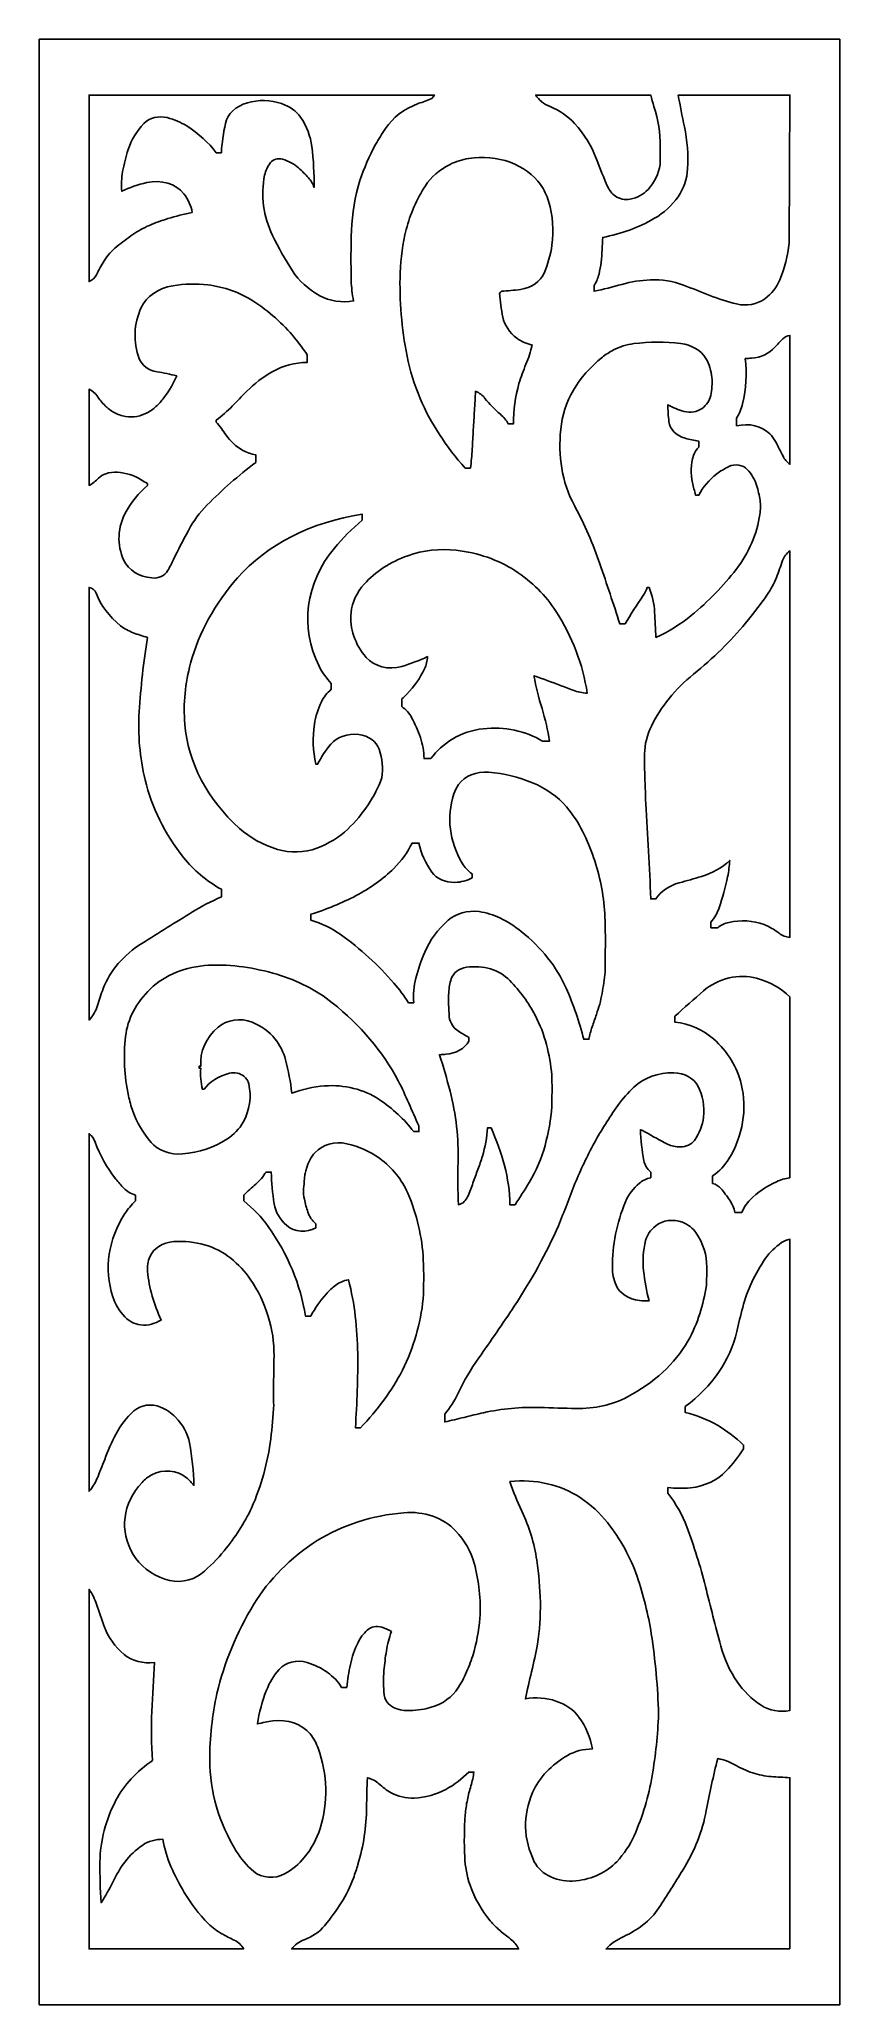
# Model space of a CAD drawing. Header units: centimetres. Extents: x -1.74 to 1.74, y -4.26 to 4.26.
import ezdxf

# ---------------------------------------------------------------- set-up
doc = ezdxf.new("R2010")
doc.units = ezdxf.units.CM
doc.header["$MEASUREMENT"] = 0
doc.layers.add('Layer 1', color=7, linetype='Continuous')

msp = doc.modelspace()

# ---------------------------------------------------------------- linework, layer by layer
at = {"layer": 'Layer 1', "color": 177}
for points, knots in [([(1.73558, -4.26053), (1.73558, -4.26053), (1.73558, 4.26053), (1.73558, 4.26053), (1.73558, 4.26053), (1.73558, 4.26053), (-1.73558, 4.26053), (-1.73558, 4.26053), (-1.73558, 4.26053), (-1.73558, 4.26053), (-1.73557, -4.26053), (-1.73557, -4.26053), (-1.73557, -4.26053), (-1.73557, -4.26053), (1.73558, -4.26053), (1.73558, -4.26053)], [0, 0, 0, 0, 0.2, 0.2, 0.2, 0.2, 0.4, 0.4, 0.4, 0.4, 0.6, 0.6, 0.6, 0.6, 1, 1, 1, 1]), ([(-0.9683, 3.76862), (-1.00188, 3.81297), (-1.04507, 3.85231), (-1.09597, 3.88485), (-1.09597, 3.88485), (-1.12107, 3.90091), (-1.14973, 3.91314), (-1.18051, 3.92093), (-1.18051, 3.92093), (-1.21772, 3.93034), (-1.25836, 3.92012), (-1.28173, 3.89544), (-1.28173, 3.89544), (-1.31376, 3.8616), (-1.33704, 3.82314), (-1.35022, 3.78222), (-1.35022, 3.78222), (-1.36032, 3.75086), (-1.36831, 3.71912), (-1.37417, 3.68711), (-1.37417, 3.68711), (-1.37933, 3.65889), (-1.38061, 3.63032), (-1.37802, 3.60188), (-1.37802, 3.60188), (-1.34405, 3.61808), (-1.30755, 3.63075), (-1.26945, 3.63955), (-1.26945, 3.63955), (-1.20819, 3.65371), (-1.14242, 3.63386), (-1.10874, 3.59112), (-1.10874, 3.59112), (-1.08937, 3.56651), (-1.07706, 3.53885), (-1.07268, 3.5101), (-1.07268, 3.5101), (-1.10833, 3.50223), (-1.14356, 3.49319), (-1.17827, 3.48304), (-1.17827, 3.48304), (-1.20565, 3.4748), (-1.23227, 3.46509), (-1.25795, 3.45395), (-1.25795, 3.45395), (-1.28367, 3.44281), (-1.30781, 3.42952), (-1.32993, 3.41431), (-1.32993, 3.41431), (-1.35399, 3.39778), (-1.37712, 3.38045), (-1.3993, 3.36237), (-1.3993, 3.36237), (-1.4216, 3.34418), (-1.44016, 3.32336), (-1.45428, 3.30065), (-1.45428, 3.30065), (-1.46653, 3.28082), (-1.47756, 3.26054), (-1.48732, 3.23988), (-1.48732, 3.23988), (-1.49329, 3.22725), (-1.50472, 3.21667), (-1.51958, 3.21001), (-1.51958, 3.21001), (-1.51958, 3.21001), (-1.51958, 4.01871), (-1.51958, 4.01871), (-1.51958, 4.01871), (-1.51958, 4.01871), (-0.02234, 4.01871), (-0.02234, 4.01871), (-0.02234, 4.01871), (-0.02234, 4.01871), (-0.03334, 4.004), (-0.03334, 4.004), (-0.03334, 4.004), (-0.05281, 3.99644), (-0.07236, 3.98901), (-0.09199, 3.98172), (-0.09199, 3.98172), (-0.15297, 3.95904), (-0.20292, 3.92135), (-0.2343, 3.87431), (-0.2343, 3.87431), (-0.24958, 3.85139), (-0.26377, 3.82803), (-0.27683, 3.80428), (-0.27683, 3.80428), (-0.30458, 3.75389), (-0.32741, 3.70191), (-0.34516, 3.64879), (-0.34516, 3.64879), (-0.36698, 3.57785), (-0.37922, 3.5053), (-0.38168, 3.43233), (-0.38168, 3.43233), (-0.38414, 3.35956), (-0.38453, 3.28676), (-0.38285, 3.21398), (-0.38285, 3.21398), (-0.38218, 3.1847), (-0.37869, 3.15551), (-0.37241, 3.12665), (-0.37241, 3.12665), (-0.42322, 3.11713), (-0.4768, 3.12524), (-0.51953, 3.14888), (-0.51953, 3.14888), (-0.56955, 3.17657), (-0.61015, 3.21357), (-0.63773, 3.25656), (-0.63773, 3.25656), (-0.66972, 3.30645), (-0.69842, 3.35761), (-0.7237, 3.40984), (-0.7237, 3.40984), (-0.76403, 3.49315), (-0.77594, 3.58339), (-0.75825, 3.67146), (-0.75825, 3.67146), (-0.7544, 3.69067), (-0.74594, 3.70914), (-0.73335, 3.72588), (-0.73335, 3.72588), (-0.72267, 3.7401), (-0.70058, 3.74624), (-0.68091, 3.7405), (-0.68091, 3.7405), (-0.65416, 3.73269), (-0.6303, 3.71974), (-0.61148, 3.70284), (-0.61148, 3.70284), (-0.59637, 3.68929), (-0.58212, 3.67516), (-0.56877, 3.66051), (-0.56877, 3.66051), (-0.55722, 3.64785), (-0.54874, 3.63361), (-0.54374, 3.61851), (-0.54374, 3.61851), (-0.54309, 3.6776), (-0.54638, 3.73667), (-0.55363, 3.79549), (-0.55363, 3.79549), (-0.55913, 3.8401), (-0.57589, 3.88338), (-0.60294, 3.92281), (-0.60294, 3.92281), (-0.62102, 3.94916), (-0.64977, 3.96994), (-0.68464, 3.98187), (-0.68464, 3.98187), (-0.73168, 3.998), (-0.78474, 3.99932), (-0.83299, 3.98556), (-0.83299, 3.98556), (-0.8829, 3.9713), (-0.91926, 3.9371), (-0.92828, 3.89588), (-0.92828, 3.89588), (-0.93749, 3.85378), (-0.94341, 3.81129), (-0.94599, 3.76862), (-0.94599, 3.76862), (-0.94599, 3.76862), (-0.9683, 3.76862), (-0.9683, 3.76862)], [0, 0, 0, 0, 0.0232558, 0.0232558, 0.0232558, 0.0232558, 0.0465116, 0.0465116, 0.0465116, 0.0465116, 0.0697674, 0.0697674, 0.0697674, 0.0697674, 0.0930233, 0.0930233, 0.0930233, 0.0930233, 0.1162791, 0.1162791, 0.1162791, 0.1162791, 0.1395349, 0.1395349, 0.1395349, 0.1395349, 0.1627907, 0.1627907, 0.1627907, 0.1627907, 0.1860465, 0.1860465, 0.1860465, 0.1860465, 0.2093023, 0.2093023, 0.2093023, 0.2093023, 0.2325581, 0.2325581, 0.2325581, 0.2325581, 0.255814, 0.255814, 0.255814, 0.255814, 0.2790698, 0.2790698, 0.2790698, 0.2790698, 0.3023256, 0.3023256, 0.3023256, 0.3023256, 0.3255814, 0.3255814, 0.3255814, 0.3255814, 0.3488372, 0.3488372, 0.3488372, 0.3488372, 0.372093, 0.372093, 0.372093, 0.372093, 0.3953488, 0.3953488, 0.3953488, 0.3953488, 0.4186047, 0.4186047, 0.4186047, 0.4186047, 0.4418605, 0.4418605, 0.4418605, 0.4418605, 0.4651163, 0.4651163, 0.4651163, 0.4651163, 0.4883721, 0.4883721, 0.4883721, 0.4883721, 0.5116279, 0.5116279, 0.5116279, 0.5116279, 0.5348837, 0.5348837, 0.5348837, 0.5348837, 0.5581395, 0.5581395, 0.5581395, 0.5581395, 0.5813953, 0.5813953, 0.5813953, 0.5813953, 0.6046512, 0.6046512, 0.6046512, 0.6046512, 0.627907, 0.627907, 0.627907, 0.627907, 0.6511628, 0.6511628, 0.6511628, 0.6511628, 0.6744186, 0.6744186, 0.6744186, 0.6744186, 0.6976744, 0.6976744, 0.6976744, 0.6976744, 0.7209302, 0.7209302, 0.7209302, 0.7209302, 0.744186, 0.744186, 0.744186, 0.744186, 0.7674419, 0.7674419, 0.7674419, 0.7674419, 0.7906977, 0.7906977, 0.7906977, 0.7906977, 0.8139535, 0.8139535, 0.8139535, 0.8139535, 0.8372093, 0.8372093, 0.8372093, 0.8372093, 0.8604651, 0.8604651, 0.8604651, 0.8604651, 0.8837209, 0.8837209, 0.8837209, 0.8837209, 0.9069767, 0.9069767, 0.9069767, 0.9069767, 0.9302326, 0.9302326, 0.9302326, 0.9302326, 0.9534884, 0.9534884, 0.9534884, 0.9534884, 1, 1, 1, 1]), ([(0.9162, 4.0187), (0.92006, 4.00209), (0.9247, 3.98558), (0.9301, 3.96923), (0.9301, 3.96923), (0.94892, 3.91236), (0.95812, 3.85377), (0.95748, 3.79499), (0.95748, 3.79499), (0.95734, 3.7822), (0.95713, 3.7694), (0.95685, 3.75661), (0.95685, 3.75661), (0.95657, 3.7438), (0.95664, 3.73101), (0.95705, 3.71822), (0.95705, 3.71822), (0.95129, 3.67904), (0.93311, 3.64162), (0.90422, 3.60942), (0.90422, 3.60942), (0.88564, 3.58873), (0.85832, 3.57392), (0.82717, 3.56765), (0.82717, 3.56765), (0.80428, 3.56304), (0.77996, 3.56796), (0.76271, 3.58068), (0.76271, 3.58068), (0.748, 3.59155), (0.73682, 3.60505), (0.7301, 3.62003), (0.7301, 3.62003), (0.71217, 3.66002), (0.69568, 3.70041), (0.68065, 3.74113), (0.68065, 3.74113), (0.66016, 3.7966), (0.62799, 3.84894), (0.58544, 3.89598), (0.58544, 3.89598), (0.55778, 3.92657), (0.52143, 3.95161), (0.47927, 3.96911), (0.47927, 3.96911), (0.45257, 3.98019), (0.43085, 3.99752), (0.41711, 4.01871), (0.41711, 4.01871), (0.41711, 4.01871), (0.9162, 4.01871), (0.9162, 4.01871), (0.9162, 4.01871), (0.9162, 4.01871), (0.9162, 4.0187), (0.9162, 4.0187)], [0, 0, 0, 0, 0.0666667, 0.0666667, 0.0666667, 0.0666667, 0.1333333, 0.1333333, 0.1333333, 0.1333333, 0.2, 0.2, 0.2, 0.2, 0.2666667, 0.2666667, 0.2666667, 0.2666667, 0.3333333, 0.3333333, 0.3333333, 0.3333333, 0.4, 0.4, 0.4, 0.4, 0.4666667, 0.4666667, 0.4666667, 0.4666667, 0.5333333, 0.5333333, 0.5333333, 0.5333333, 0.6, 0.6, 0.6, 0.6, 0.6666667, 0.6666667, 0.6666667, 0.6666667, 0.7333333, 0.7333333, 0.7333333, 0.7333333, 0.8, 0.8, 0.8, 0.8, 0.8666667, 0.8666667, 0.8666667, 0.8666667, 1, 1, 1, 1]), ([(1.51578, 3.37645), (1.51058, 3.32229), (1.49724, 3.26879), (1.47606, 3.21711), (1.47606, 3.21711), (1.46329, 3.18596), (1.44075, 3.15784), (1.41054, 3.13537), (1.41054, 3.13537), (1.37801, 3.11117), (1.33143, 3.10263), (1.28867, 3.11301), (1.28867, 3.11301), (1.24874, 3.12271), (1.20992, 3.13503), (1.17261, 3.14986), (1.17261, 3.14986), (1.13451, 3.16499), (1.09634, 3.18002), (1.0581, 3.19494), (1.0581, 3.19494), (1.0137, 3.21226), (0.96436, 3.22017), (0.91491, 3.21789), (0.91491, 3.21789), (0.87263, 3.21593), (0.83092, 3.20926), (0.79104, 3.19804), (0.79104, 3.19804), (0.75134, 3.18687), (0.71108, 3.17697), (0.67038, 3.16833), (0.67038, 3.16833), (0.67038, 3.16833), (0.67038, 3.19329), (0.67038, 3.19329), (0.67038, 3.19329), (0.68051, 3.20885), (0.68771, 3.22549), (0.69172, 3.24268), (0.69172, 3.24268), (0.6957, 3.2598), (0.69877, 3.27704), (0.70092, 3.29436), (0.70092, 3.29436), (0.70462, 3.3301), (0.70688, 3.36594), (0.70767, 3.40179), (0.70767, 3.40179), (0.78796, 3.41705), (0.86357, 3.44467), (0.93022, 3.48309), (0.93022, 3.48309), (1.01796, 3.53366), (1.07166, 3.61292), (1.0761, 3.69852), (1.0761, 3.69852), (1.0793, 3.75974), (1.07452, 3.82105), (1.06185, 3.88151), (1.06185, 3.88151), (1.05228, 3.92715), (1.04348, 3.97289), (1.03543, 4.01871), (1.03543, 4.01871), (1.03543, 4.01871), (1.5196, 4.01871), (1.5196, 4.01871), (1.5196, 4.01871), (1.5196, 4.01871), (1.51578, 3.37645), (1.51578, 3.37645)], [0, 0, 0, 0, 0.0526316, 0.0526316, 0.0526316, 0.0526316, 0.1052632, 0.1052632, 0.1052632, 0.1052632, 0.1578947, 0.1578947, 0.1578947, 0.1578947, 0.2105263, 0.2105263, 0.2105263, 0.2105263, 0.2631579, 0.2631579, 0.2631579, 0.2631579, 0.3157895, 0.3157895, 0.3157895, 0.3157895, 0.3684211, 0.3684211, 0.3684211, 0.3684211, 0.4210526, 0.4210526, 0.4210526, 0.4210526, 0.4736842, 0.4736842, 0.4736842, 0.4736842, 0.5263158, 0.5263158, 0.5263158, 0.5263158, 0.5789474, 0.5789474, 0.5789474, 0.5789474, 0.6315789, 0.6315789, 0.6315789, 0.6315789, 0.6842105, 0.6842105, 0.6842105, 0.6842105, 0.7368421, 0.7368421, 0.7368421, 0.7368421, 0.7894737, 0.7894737, 0.7894737, 0.7894737, 0.8421053, 0.8421053, 0.8421053, 0.8421053, 0.8947368, 0.8947368, 0.8947368, 0.8947368, 1, 1, 1, 1]), ([(0.48787, 3.36816), (0.4816, 3.32694), (0.47004, 3.28632), (0.45339, 3.24693), (0.45339, 3.24693), (0.43797, 3.21045), (0.39864, 3.18338), (0.3507, 3.17623), (0.3507, 3.17623), (0.32345, 3.17216), (0.29588, 3.16952), (0.26819, 3.16833), (0.26819, 3.16833), (0.26694, 3.16694), (0.26568, 3.16553), (0.26442, 3.16414), (0.26442, 3.16414), (0.26317, 3.16274), (0.26192, 3.16134), (0.26068, 3.15994), (0.26068, 3.15994), (0.26296, 3.12529), (0.26759, 3.09076), (0.27456, 3.0565), (0.27456, 3.0565), (0.28172, 3.02134), (0.30323, 2.989), (0.33586, 2.96437), (0.33586, 2.96437), (0.3545, 2.9503), (0.37732, 2.94016), (0.40222, 2.93487), (0.40222, 2.93487), (0.39564, 2.90661), (0.38652, 2.87874), (0.37493, 2.8515), (0.37493, 2.8515), (0.36335, 2.82427), (0.35329, 2.79666), (0.34475, 2.76874), (0.34475, 2.76874), (0.32848, 2.71104), (0.32027, 2.65211), (0.3203, 2.59299), (0.3203, 2.59299), (0.3203, 2.59299), (0.29799, 2.59299), (0.29799, 2.59299), (0.29799, 2.59299), (0.29002, 2.60849), (0.27847, 2.62269), (0.26391, 2.63486), (0.26391, 2.63486), (0.23868, 2.65595), (0.2163, 2.67907), (0.19715, 2.70381), (0.19715, 2.70381), (0.18717, 2.71672), (0.17315, 2.72738), (0.15643, 2.73478), (0.15643, 2.73478), (0.15507, 2.70693), (0.15349, 2.67908), (0.15171, 2.65124), (0.15171, 2.65124), (0.14992, 2.62343), (0.1482, 2.59562), (0.14654, 2.56781), (0.14654, 2.56781), (0.14503, 2.54001), (0.14356, 2.51222), (0.14214, 2.48443), (0.14214, 2.48443), (0.14072, 2.45663), (0.13804, 2.42887), (0.13412, 2.40122), (0.13412, 2.40122), (0.13412, 2.40122), (0.11179, 2.40122), (0.11179, 2.40122), (0.11179, 2.40122), (0.0281, 2.49372), (-0.03787, 2.59545), (-0.08397, 2.70308), (-0.08397, 2.70308), (-0.10941, 2.76319), (-0.12843, 2.82487), (-0.14084, 2.88748), (-0.14084, 2.88748), (-0.16452, 3.00694), (-0.17446, 3.12788), (-0.17055, 3.24876), (-0.17055, 3.24876), (-0.16851, 3.31165), (-0.15967, 3.37431), (-0.14413, 3.43602), (-0.14413, 3.43602), (-0.1275, 3.50194), (-0.09956, 3.56578), (-0.0611, 3.62577), (-0.0611, 3.62577), (-0.0368, 3.66366), (0.00009, 3.69567), (0.04561, 3.71836), (0.04561, 3.71836), (0.07057, 3.7308), (0.09821, 3.73954), (0.12715, 3.74417), (0.12715, 3.74417), (0.18752, 3.75385), (0.25029, 3.74796), (0.3061, 3.72739), (0.3061, 3.72739), (0.36186, 3.70685), (0.40802, 3.67296), (0.43797, 3.63059), (0.43797, 3.63059), (0.45401, 3.60789), (0.46591, 3.58351), (0.4733, 3.55819), (0.4733, 3.55819), (0.49147, 3.49593), (0.49639, 3.4317), (0.48787, 3.36816), (0.48787, 3.36816), (0.48787, 3.36816), (0.48787, 3.36816), (0.48787, 3.36816)], [0, 0, 0, 0, 0.030303, 0.030303, 0.030303, 0.030303, 0.0606061, 0.0606061, 0.0606061, 0.0606061, 0.0909091, 0.0909091, 0.0909091, 0.0909091, 0.1212121, 0.1212121, 0.1212121, 0.1212121, 0.1515152, 0.1515152, 0.1515152, 0.1515152, 0.1818182, 0.1818182, 0.1818182, 0.1818182, 0.2121212, 0.2121212, 0.2121212, 0.2121212, 0.2424242, 0.2424242, 0.2424242, 0.2424242, 0.2727273, 0.2727273, 0.2727273, 0.2727273, 0.3030303, 0.3030303, 0.3030303, 0.3030303, 0.3333333, 0.3333333, 0.3333333, 0.3333333, 0.3636364, 0.3636364, 0.3636364, 0.3636364, 0.3939394, 0.3939394, 0.3939394, 0.3939394, 0.4242424, 0.4242424, 0.4242424, 0.4242424, 0.4545455, 0.4545455, 0.4545455, 0.4545455, 0.4848485, 0.4848485, 0.4848485, 0.4848485, 0.5151515, 0.5151515, 0.5151515, 0.5151515, 0.5454545, 0.5454545, 0.5454545, 0.5454545, 0.5757576, 0.5757576, 0.5757576, 0.5757576, 0.6060606, 0.6060606, 0.6060606, 0.6060606, 0.6363636, 0.6363636, 0.6363636, 0.6363636, 0.6666667, 0.6666667, 0.6666667, 0.6666667, 0.6969697, 0.6969697, 0.6969697, 0.6969697, 0.7272727, 0.7272727, 0.7272727, 0.7272727, 0.7575758, 0.7575758, 0.7575758, 0.7575758, 0.7878788, 0.7878788, 0.7878788, 0.7878788, 0.8181818, 0.8181818, 0.8181818, 0.8181818, 0.8484848, 0.8484848, 0.8484848, 0.8484848, 0.8787879, 0.8787879, 0.8787879, 0.8787879, 0.9090909, 0.9090909, 0.9090909, 0.9090909, 0.9393939, 0.9393939, 0.9393939, 0.9393939, 1, 1, 1, 1]), ([(-0.9683, 2.60967), (-0.9683, 2.60967), (-0.9683, 2.60132), (-0.9683, 2.60132), (-0.9683, 2.60132), (-0.95298, 2.58285), (-0.93866, 2.56387), (-0.92536, 2.54444), (-0.92536, 2.54444), (-0.90752, 2.51836), (-0.88263, 2.49569), (-0.85244, 2.47805), (-0.85244, 2.47805), (-0.83609, 2.4685), (-0.81709, 2.46218), (-0.797, 2.45964), (-0.797, 2.45964), (-0.797, 2.45964), (-0.797, 2.42626), (-0.797, 2.42626), (-0.797, 2.42626), (-0.87238, 2.36881), (-0.94259, 2.30732), (-1.00716, 2.2422), (-1.00716, 2.2422), (-1.03999, 2.20909), (-1.06696, 2.17263), (-1.08734, 2.1338), (-1.08734, 2.1338), (-1.0884, 2.13177), (-1.0895, 2.12975), (-1.09061, 2.12774), (-1.09061, 2.12774), (-1.11287, 2.08752), (-1.13365, 2.04683), (-1.15293, 2.00567), (-1.15293, 2.00567), (-1.16093, 1.98879), (-1.16967, 1.97213), (-1.17911, 1.95571), (-1.17911, 1.95571), (-1.19107, 1.93488), (-1.21881, 1.92256), (-1.24763, 1.92523), (-1.24763, 1.92523), (-1.30272, 1.93037), (-1.34947, 1.95956), (-1.36846, 2.00064), (-1.36846, 2.00064), (-1.4004, 2.06971), (-1.39692, 2.14593), (-1.35882, 2.21305), (-1.35882, 2.21305), (-1.33545, 2.25422), (-1.30426, 2.29238), (-1.26634, 2.32618), (-1.26634, 2.32618), (-1.26634, 2.32618), (-1.26634, 2.33452), (-1.26634, 2.33452), (-1.26634, 2.33452), (-1.27578, 2.33981), (-1.28502, 2.34532), (-1.29406, 2.35104), (-1.29406, 2.35104), (-1.32348, 2.36964), (-1.35922, 2.38093), (-1.39681, 2.38348), (-1.39681, 2.38348), (-1.41393, 2.38464), (-1.43114, 2.38237), (-1.44685, 2.37687), (-1.44685, 2.37687), (-1.45933, 2.37254), (-1.47023, 2.36583), (-1.4786, 2.35735), (-1.4786, 2.35735), (-1.49031, 2.34548), (-1.50411, 2.33498), (-1.51958, 2.32618), (-1.51958, 2.32618), (-1.51958, 2.32618), (-1.51958, 2.7431), (-1.51958, 2.7431), (-1.51958, 2.7431), (-1.50505, 2.73621), (-1.49313, 2.72635), (-1.48513, 2.71457), (-1.48513, 2.71457), (-1.47494, 2.69956), (-1.46319, 2.68525), (-1.45, 2.67177), (-1.45, 2.67177), (-1.43889, 2.66048), (-1.42567, 2.65059), (-1.41078, 2.64244), (-1.41078, 2.64244), (-1.39584, 2.63425), (-1.379, 2.62848), (-1.36121, 2.62545), (-1.36121, 2.62545), (-1.34503, 2.62275), (-1.32831, 2.62283), (-1.31218, 2.62568), (-1.31218, 2.62568), (-1.29607, 2.62852), (-1.28083, 2.6338), (-1.26727, 2.64121), (-1.26727, 2.64121), (-1.25118, 2.64992), (-1.2369, 2.66054), (-1.22493, 2.67269), (-1.22493, 2.67269), (-1.21301, 2.68476), (-1.202, 2.69738), (-1.19194, 2.71047), (-1.19194, 2.71047), (-1.17039, 2.73922), (-1.15286, 2.7697), (-1.13964, 2.80142), (-1.13964, 2.80142), (-1.16774, 2.80851), (-1.19627, 2.81448), (-1.22513, 2.81932), (-1.22513, 2.81932), (-1.262, 2.8255), (-1.29161, 2.84715), (-1.30223, 2.87566), (-1.30223, 2.87566), (-1.32932, 2.94845), (-1.32628, 3.02619), (-1.29357, 3.09753), (-1.29357, 3.09753), (-1.2715, 3.14569), (-1.21934, 3.18144), (-1.15578, 3.19202), (-1.15578, 3.19202), (-1.10611, 3.20029), (-1.05495, 3.20153), (-1.00472, 3.19571), (-1.00472, 3.19571), (-0.93314, 3.18697), (-0.86583, 3.16323), (-0.80986, 3.12699), (-0.80986, 3.12699), (-0.7392, 3.08125), (-0.67808, 3.02703), (-0.62875, 2.96635), (-0.62875, 2.96635), (-0.60933, 2.94246), (-0.59094, 2.91806), (-0.5736, 2.89319), (-0.5736, 2.89319), (-0.5736, 2.89319), (-0.5736, 2.85982), (-0.5736, 2.85982), (-0.5736, 2.85982), (-0.62731, 2.85942), (-0.67946, 2.84575), (-0.72278, 2.82073), (-0.72278, 2.82073), (-0.76525, 2.79621), (-0.80323, 2.7672), (-0.83568, 2.73453), (-0.83568, 2.73453), (-0.85693, 2.71313), (-0.87795, 2.69161), (-0.89874, 2.66995), (-0.89874, 2.66995), (-0.91958, 2.64825), (-0.94287, 2.62807), (-0.9683, 2.60967)], [0, 0, 0, 0, 0.0227273, 0.0227273, 0.0227273, 0.0227273, 0.0454545, 0.0454545, 0.0454545, 0.0454545, 0.0681818, 0.0681818, 0.0681818, 0.0681818, 0.0909091, 0.0909091, 0.0909091, 0.0909091, 0.1136364, 0.1136364, 0.1136364, 0.1136364, 0.1363636, 0.1363636, 0.1363636, 0.1363636, 0.1590909, 0.1590909, 0.1590909, 0.1590909, 0.1818182, 0.1818182, 0.1818182, 0.1818182, 0.2045455, 0.2045455, 0.2045455, 0.2045455, 0.2272727, 0.2272727, 0.2272727, 0.2272727, 0.25, 0.25, 0.25, 0.25, 0.2727273, 0.2727273, 0.2727273, 0.2727273, 0.2954545, 0.2954545, 0.2954545, 0.2954545, 0.3181818, 0.3181818, 0.3181818, 0.3181818, 0.3409091, 0.3409091, 0.3409091, 0.3409091, 0.3636364, 0.3636364, 0.3636364, 0.3636364, 0.3863636, 0.3863636, 0.3863636, 0.3863636, 0.4090909, 0.4090909, 0.4090909, 0.4090909, 0.4318182, 0.4318182, 0.4318182, 0.4318182, 0.4545455, 0.4545455, 0.4545455, 0.4545455, 0.4772727, 0.4772727, 0.4772727, 0.4772727, 0.5, 0.5, 0.5, 0.5, 0.5227273, 0.5227273, 0.5227273, 0.5227273, 0.5454545, 0.5454545, 0.5454545, 0.5454545, 0.5681818, 0.5681818, 0.5681818, 0.5681818, 0.5909091, 0.5909091, 0.5909091, 0.5909091, 0.6136364, 0.6136364, 0.6136364, 0.6136364, 0.6363636, 0.6363636, 0.6363636, 0.6363636, 0.6590909, 0.6590909, 0.6590909, 0.6590909, 0.6818182, 0.6818182, 0.6818182, 0.6818182, 0.7045455, 0.7045455, 0.7045455, 0.7045455, 0.7272727, 0.7272727, 0.7272727, 0.7272727, 0.75, 0.75, 0.75, 0.75, 0.7727273, 0.7727273, 0.7727273, 0.7727273, 0.7954545, 0.7954545, 0.7954545, 0.7954545, 0.8181818, 0.8181818, 0.8181818, 0.8181818, 0.8409091, 0.8409091, 0.8409091, 0.8409091, 0.8636364, 0.8636364, 0.8636364, 0.8636364, 0.8863636, 0.8863636, 0.8863636, 0.8863636, 0.9090909, 0.9090909, 0.9090909, 0.9090909, 0.9318182, 0.9318182, 0.9318182, 0.9318182, 0.9545455, 0.9545455, 0.9545455, 0.9545455, 1, 1, 1, 1]), ([(1.38919, 2.20097), (1.37739, 2.11649), (1.34228, 2.03504), (1.2864, 1.96236), (1.2864, 1.96236), (1.231, 1.89032), (1.16579, 1.82323), (1.09197, 1.76232), (1.09197, 1.76232), (1.04687, 1.7251), (0.99522, 1.69316), (0.93861, 1.6675), (0.93861, 1.6675), (0.93657, 1.7039), (0.93471, 1.7403), (0.93304, 1.77671), (0.93304, 1.77671), (0.93136, 1.8133), (0.92319, 1.84951), (0.90876, 1.88431), (0.90876, 1.88431), (0.90876, 1.88431), (0.9013, 1.88431), (0.9013, 1.88431), (0.9013, 1.88431), (0.89691, 1.872), (0.89083, 1.8601), (0.88315, 1.84884), (0.88315, 1.84884), (0.85562, 1.80839), (0.8294, 1.7674), (0.80451, 1.7259), (0.80451, 1.7259), (0.80451, 1.7259), (0.78218, 1.7259), (0.78218, 1.7259), (0.78218, 1.7259), (0.75431, 1.81269), (0.72554, 1.89929), (0.69589, 1.98571), (0.69589, 1.98571), (0.6662, 2.07223), (0.62913, 2.15706), (0.58492, 2.23964), (0.58492, 2.23964), (0.55729, 2.29126), (0.53887, 2.34568), (0.5302, 2.40129), (0.5302, 2.40129), (0.52156, 2.45678), (0.52002, 2.51283), (0.5256, 2.56856), (0.5256, 2.56856), (0.52566, 2.5691), (0.5257, 2.56963), (0.52575, 2.57017), (0.52575, 2.57017), (0.53653, 2.68783), (0.60063, 2.79859), (0.70624, 2.88218), (0.70624, 2.88218), (0.72105, 2.8939), (0.73728, 2.90446), (0.75468, 2.91371), (0.75468, 2.91371), (0.78108, 2.92776), (0.81106, 2.93708), (0.84252, 2.94103), (0.84252, 2.94103), (0.91, 2.94949), (0.97877, 2.94962), (1.0463, 2.9414), (1.0463, 2.9414), (1.09385, 2.93562), (1.1346, 2.91145), (1.15486, 2.87707), (1.15486, 2.87707), (1.17007, 2.85124), (1.17901, 2.8234), (1.18123, 2.79498), (1.18123, 2.79498), (1.18328, 2.76852), (1.18163, 2.74195), (1.17631, 2.71578), (1.17631, 2.71578), (1.172, 2.69458), (1.15883, 2.67509), (1.1389, 2.66044), (1.1389, 2.66044), (1.11803, 2.64511), (1.08821, 2.63992), (1.06108, 2.64688), (1.06108, 2.64688), (1.03564, 2.65342), (1.01182, 2.6634), (0.9907, 2.67636), (0.9907, 2.67636), (0.99065, 2.65185), (0.99204, 2.62737), (0.99487, 2.60297), (0.99487, 2.60297), (0.9987, 2.57008), (1.02631, 2.54193), (1.06574, 2.53077), (1.06574, 2.53077), (1.085, 2.52533), (1.10474, 2.52103), (1.12481, 2.51794), (1.12481, 2.51794), (1.12481, 2.51794), (1.12481, 2.49294), (1.12481, 2.49294), (1.12481, 2.49294), (1.11362, 2.48221), (1.10566, 2.46964), (1.10153, 2.45613), (1.10153, 2.45613), (1.0897, 2.41742), (1.08829, 2.37719), (1.09739, 2.33802), (1.09739, 2.33802), (1.10153, 2.32018), (1.10572, 2.30234), (1.10995, 2.2845), (1.10995, 2.2845), (1.10995, 2.2845), (1.12481, 2.2845), (1.12481, 2.2845), (1.12481, 2.2845), (1.14201, 2.31896), (1.16836, 2.35014), (1.20208, 2.37592), (1.20208, 2.37592), (1.21811, 2.38817), (1.23578, 2.39901), (1.2548, 2.40823), (1.2548, 2.40823), (1.28151, 2.4212), (1.31642, 2.41573), (1.33487, 2.39573), (1.33487, 2.39573), (1.35389, 2.37507), (1.36759, 2.35166), (1.37519, 2.32685), (1.37519, 2.32685), (1.38179, 2.30525), (1.38674, 2.28335), (1.38999, 2.26127), (1.38999, 2.26127), (1.39293, 2.24123), (1.39266, 2.22097), (1.38919, 2.20097), (1.38919, 2.20097), (1.38919, 2.20097), (1.38919, 2.20097), (1.38919, 2.20097)], [0, 0, 0, 0, 0.025, 0.025, 0.025, 0.025, 0.05, 0.05, 0.05, 0.05, 0.075, 0.075, 0.075, 0.075, 0.1, 0.1, 0.1, 0.1, 0.125, 0.125, 0.125, 0.125, 0.15, 0.15, 0.15, 0.15, 0.175, 0.175, 0.175, 0.175, 0.2, 0.2, 0.2, 0.2, 0.225, 0.225, 0.225, 0.225, 0.25, 0.25, 0.25, 0.25, 0.275, 0.275, 0.275, 0.275, 0.3, 0.3, 0.3, 0.3, 0.325, 0.325, 0.325, 0.325, 0.35, 0.35, 0.35, 0.35, 0.375, 0.375, 0.375, 0.375, 0.4, 0.4, 0.4, 0.4, 0.425, 0.425, 0.425, 0.425, 0.45, 0.45, 0.45, 0.45, 0.475, 0.475, 0.475, 0.475, 0.5, 0.5, 0.5, 0.5, 0.525, 0.525, 0.525, 0.525, 0.55, 0.55, 0.55, 0.55, 0.575, 0.575, 0.575, 0.575, 0.6, 0.6, 0.6, 0.6, 0.625, 0.625, 0.625, 0.625, 0.65, 0.65, 0.65, 0.65, 0.675, 0.675, 0.675, 0.675, 0.7, 0.7, 0.7, 0.7, 0.725, 0.725, 0.725, 0.725, 0.75, 0.75, 0.75, 0.75, 0.775, 0.775, 0.775, 0.775, 0.8, 0.8, 0.8, 0.8, 0.825, 0.825, 0.825, 0.825, 0.85, 0.85, 0.85, 0.85, 0.875, 0.875, 0.875, 0.875, 0.9, 0.9, 0.9, 0.9, 0.925, 0.925, 0.925, 0.925, 0.95, 0.95, 0.95, 0.95, 1, 1, 1, 1]), ([(1.28869, 2.58467), (1.28869, 2.58467), (1.28869, 2.61805), (1.28869, 2.61805), (1.28869, 2.61805), (1.30041, 2.6379), (1.30898, 2.6588), (1.31424, 2.6803), (1.31424, 2.6803), (1.33001, 2.74492), (1.33395, 2.81097), (1.32591, 2.87646), (1.32591, 2.87646), (1.3349, 2.87679), (1.34389, 2.87729), (1.35285, 2.87796), (1.35285, 2.87796), (1.39387, 2.88104), (1.43098, 2.89841), (1.45401, 2.92534), (1.45401, 2.92534), (1.46492, 2.93808), (1.47669, 2.95037), (1.48926, 2.96213), (1.48926, 2.96213), (1.49707, 2.96944), (1.50774, 2.97451), (1.5196, 2.97656), (1.5196, 2.97656), (1.5196, 2.97656), (1.5196, 2.41794), (1.5196, 2.41794), (1.5196, 2.41794), (1.50662, 2.42789), (1.49644, 2.43987), (1.48972, 2.45311), (1.48972, 2.45311), (1.47885, 2.47454), (1.46789, 2.49594), (1.45682, 2.5173), (1.45682, 2.5173), (1.45067, 2.52916), (1.44247, 2.54029), (1.43245, 2.55038), (1.43245, 2.55038), (1.39799, 2.584), (1.34101, 2.59761), (1.28869, 2.58467)], [0, 0, 0, 0, 0.0769231, 0.0769231, 0.0769231, 0.0769231, 0.1538462, 0.1538462, 0.1538462, 0.1538462, 0.2307692, 0.2307692, 0.2307692, 0.2307692, 0.3076923, 0.3076923, 0.3076923, 0.3076923, 0.3846154, 0.3846154, 0.3846154, 0.3846154, 0.4615385, 0.4615385, 0.4615385, 0.4615385, 0.5384615, 0.5384615, 0.5384615, 0.5384615, 0.6153846, 0.6153846, 0.6153846, 0.6153846, 0.6923077, 0.6923077, 0.6923077, 0.6923077, 0.7692308, 0.7692308, 0.7692308, 0.7692308, 0.8461538, 0.8461538, 0.8461538, 0.8461538, 1, 1, 1, 1]), ([(-0.46923, 1.4674), (-0.46923, 1.4674), (-0.46923, 1.44243), (-0.46923, 1.44243), (-0.46923, 1.44243), (-0.488, 1.42687), (-0.50257, 1.40848), (-0.51208, 1.38835), (-0.51208, 1.38835), (-0.52686, 1.35714), (-0.53704, 1.3247), (-0.54246, 1.29166), (-0.54246, 1.29166), (-0.55148, 1.2336), (-0.54941, 1.1748), (-0.53629, 1.11722), (-0.53629, 1.11722), (-0.53629, 1.11722), (-0.52885, 1.11722), (-0.52885, 1.11722), (-0.52885, 1.11722), (-0.5133, 1.14783), (-0.49388, 1.17713), (-0.47088, 1.20467), (-0.47088, 1.20467), (-0.44469, 1.23605), (-0.39749, 1.25238), (-0.35045, 1.24638), (-0.35045, 1.24638), (-0.30733, 1.24089), (-0.27245, 1.21571), (-0.26167, 1.18236), (-0.26167, 1.18236), (-0.24862, 1.1419), (-0.24455, 1.09995), (-0.24968, 1.0584), (-0.24968, 1.0584), (-0.27966, 0.97728), (-0.33014, 0.90173), (-0.39802, 0.83632), (-0.39802, 0.83632), (-0.43446, 0.80122), (-0.48037, 0.77294), (-0.53238, 0.75354), (-0.53238, 0.75354), (-0.58591, 0.73357), (-0.64753, 0.73178), (-0.7028, 0.74856), (-0.7028, 0.74856), (-0.76623, 0.76783), (-0.82277, 0.799), (-0.86749, 0.83936), (-0.86749, 0.83936), (-1.00731, 0.96553), (-1.09055, 1.12458), (-1.10436, 1.29174), (-1.10436, 1.29174), (-1.11165, 1.38008), (-1.10332, 1.46882), (-1.07963, 1.55536), (-1.07963, 1.55536), (-1.04345, 1.68792), (-0.97434, 1.81357), (-0.87637, 1.92503), (-0.87637, 1.92503), (-0.74926, 2.06965), (-0.55466, 2.1689), (-0.33522, 2.20113), (-0.33522, 2.20113), (-0.33522, 2.20113), (-0.33522, 2.17609), (-0.33522, 2.17609), (-0.33522, 2.17609), (-0.37971, 2.13838), (-0.42, 2.09775), (-0.45567, 2.05461), (-0.45567, 2.05461), (-0.5814, 1.90252), (-0.60629, 1.71211), (-0.52234, 1.54307), (-0.52234, 1.54307), (-0.50895, 1.51611), (-0.4911, 1.49066), (-0.46923, 1.4674)], [0, 0, 0, 0, 0.0454545, 0.0454545, 0.0454545, 0.0454545, 0.0909091, 0.0909091, 0.0909091, 0.0909091, 0.1363636, 0.1363636, 0.1363636, 0.1363636, 0.1818182, 0.1818182, 0.1818182, 0.1818182, 0.2272727, 0.2272727, 0.2272727, 0.2272727, 0.2727273, 0.2727273, 0.2727273, 0.2727273, 0.3181818, 0.3181818, 0.3181818, 0.3181818, 0.3636364, 0.3636364, 0.3636364, 0.3636364, 0.4090909, 0.4090909, 0.4090909, 0.4090909, 0.4545455, 0.4545455, 0.4545455, 0.4545455, 0.5, 0.5, 0.5, 0.5, 0.5454545, 0.5454545, 0.5454545, 0.5454545, 0.5909091, 0.5909091, 0.5909091, 0.5909091, 0.6363636, 0.6363636, 0.6363636, 0.6363636, 0.6818182, 0.6818182, 0.6818182, 0.6818182, 0.7272727, 0.7272727, 0.7272727, 0.7272727, 0.7727273, 0.7727273, 0.7727273, 0.7727273, 0.8181818, 0.8181818, 0.8181818, 0.8181818, 0.8636364, 0.8636364, 0.8636364, 0.8636364, 0.9090909, 0.9090909, 0.9090909, 0.9090909, 1, 1, 1, 1]), ([(-0.03721, 1.14224), (-0.03721, 1.14224), (-0.06703, 1.14224), (-0.06703, 1.14224), (-0.06703, 1.14224), (-0.06735, 1.17305), (-0.07271, 1.20369), (-0.083, 1.23341), (-0.083, 1.23341), (-0.09324, 1.26304), (-0.10593, 1.29211), (-0.12099, 1.32043), (-0.12099, 1.32043), (-0.13057, 1.33846), (-0.14524, 1.35451), (-0.1639, 1.36738), (-0.1639, 1.36738), (-0.1639, 1.36738), (-0.1639, 1.40075), (-0.1639, 1.40075), (-0.1639, 1.40075), (-0.15593, 1.40709), (-0.14849, 1.41382), (-0.14165, 1.42093), (-0.14165, 1.42093), (-0.10934, 1.45448), (-0.08354, 1.49163), (-0.06509, 1.53117), (-0.06509, 1.53117), (-0.05717, 1.54816), (-0.05277, 1.56603), (-0.05209, 1.58412), (-0.05209, 1.58412), (-0.0877, 1.56737), (-0.12514, 1.55315), (-0.16396, 1.54165), (-0.16396, 1.54165), (-0.22049, 1.52487), (-0.2843, 1.54093), (-0.31813, 1.58038), (-0.31813, 1.58038), (-0.36717, 1.6376), (-0.39015, 1.70628), (-0.38334, 1.77512), (-0.38334, 1.77512), (-0.37896, 1.8196), (-0.35927, 1.86232), (-0.32642, 1.89866), (-0.32642, 1.89866), (-0.27825, 1.95196), (-0.21308, 1.99434), (-0.13754, 2.02151), (-0.13754, 2.02151), (-0.07181, 2.04516), (0.0012, 2.05343), (0.07273, 2.04534), (0.07273, 2.04534), (0.16615, 2.03479), (0.25413, 2.00415), (0.32695, 1.95681), (0.32695, 1.95681), (0.40102, 1.90867), (0.46158, 1.84886), (0.50473, 1.78126), (0.50473, 1.78126), (0.57585, 1.66987), (0.62184, 1.54953), (0.64063, 1.42571), (0.64063, 1.42571), (0.61974, 1.42679), (0.5993, 1.43096), (0.58038, 1.43799), (0.58038, 1.43799), (0.56161, 1.44497), (0.54296, 1.45214), (0.52442, 1.45948), (0.52442, 1.45948), (0.48663, 1.474), (0.44837, 1.48777), (0.40969, 1.50076), (0.40969, 1.50076), (0.41863, 1.4532), (0.43025, 1.40597), (0.44455, 1.35923), (0.44455, 1.35923), (0.45886, 1.31246), (0.46961, 1.26507), (0.47674, 1.2173), (0.47674, 1.2173), (0.47674, 1.2173), (0.44699, 1.2173), (0.44699, 1.2173), (0.44699, 1.2173), (0.3743, 1.26224), (0.28155, 1.28186), (0.19008, 1.27159), (0.19008, 1.27159), (0.14187, 1.26601), (0.09626, 1.25086), (0.05754, 1.22755), (0.05754, 1.22755), (0.01905, 1.20436), (-0.01316, 1.17537), (-0.03721, 1.14224)], [0, 0, 0, 0, 0.037037, 0.037037, 0.037037, 0.037037, 0.0740741, 0.0740741, 0.0740741, 0.0740741, 0.1111111, 0.1111111, 0.1111111, 0.1111111, 0.1481481, 0.1481481, 0.1481481, 0.1481481, 0.1851852, 0.1851852, 0.1851852, 0.1851852, 0.2222222, 0.2222222, 0.2222222, 0.2222222, 0.2592593, 0.2592593, 0.2592593, 0.2592593, 0.2962963, 0.2962963, 0.2962963, 0.2962963, 0.3333333, 0.3333333, 0.3333333, 0.3333333, 0.3703704, 0.3703704, 0.3703704, 0.3703704, 0.4074074, 0.4074074, 0.4074074, 0.4074074, 0.4444444, 0.4444444, 0.4444444, 0.4444444, 0.4814815, 0.4814815, 0.4814815, 0.4814815, 0.5185185, 0.5185185, 0.5185185, 0.5185185, 0.5555556, 0.5555556, 0.5555556, 0.5555556, 0.5925926, 0.5925926, 0.5925926, 0.5925926, 0.6296296, 0.6296296, 0.6296296, 0.6296296, 0.6666667, 0.6666667, 0.6666667, 0.6666667, 0.7037037, 0.7037037, 0.7037037, 0.7037037, 0.7407407, 0.7407407, 0.7407407, 0.7407407, 0.7777778, 0.7777778, 0.7777778, 0.7777778, 0.8148148, 0.8148148, 0.8148148, 0.8148148, 0.8518519, 0.8518519, 0.8518519, 0.8518519, 0.8888889, 0.8888889, 0.8888889, 0.8888889, 0.9259259, 0.9259259, 0.9259259, 0.9259259, 1, 1, 1, 1]), ([(1.20675, 0.40851), (1.20675, 0.40851), (1.17689, 0.40851), (1.17689, 0.40851), (1.17689, 0.40851), (1.17689, 0.40851), (1.17689, 0.43355), (1.17689, 0.43355), (1.17689, 0.43355), (1.19316, 0.45227), (1.2053, 0.47302), (1.21279, 0.49493), (1.21279, 0.49493), (1.22803, 0.53942), (1.24031, 0.5845), (1.2496, 0.63), (1.2496, 0.63), (1.25436, 0.6533), (1.25744, 0.6768), (1.25883, 0.70037), (1.25883, 0.70037), (1.22602, 0.66946), (1.18372, 0.64565), (1.13598, 0.63119), (1.13598, 0.63119), (1.10419, 0.62157), (1.07221, 0.61235), (1.04005, 0.60354), (1.04005, 0.60354), (0.99601, 0.59148), (0.95966, 0.56644), (0.93861, 0.53365), (0.93861, 0.53365), (0.93861, 0.53365), (0.9162, 0.53365), (0.9162, 0.53365), (0.9162, 0.53365), (0.91379, 0.60257), (0.91044, 0.67146), (0.90615, 0.74033), (0.90615, 0.74033), (0.90185, 0.80905), (0.89796, 0.87779), (0.89444, 0.94653), (0.89444, 0.94653), (0.89288, 0.99226), (0.89138, 1.03798), (0.88996, 1.0837), (0.88996, 1.0837), (0.8892, 1.10986), (0.889, 1.13604), (0.88935, 1.16221), (0.88935, 1.16221), (0.88991, 1.2035), (0.89989, 1.24439), (0.91881, 1.2829), (0.91881, 1.2829), (0.95996, 1.36667), (1.02199, 1.44313), (1.10119, 1.50773), (1.10119, 1.50773), (1.1436, 1.54231), (1.18418, 1.57825), (1.22283, 1.61545), (1.22283, 1.61545), (1.29665, 1.68931), (1.36254, 1.76788), (1.41982, 1.85036), (1.41982, 1.85036), (1.43681, 1.87482), (1.45064, 1.90056), (1.46111, 1.92719), (1.46111, 1.92719), (1.47077, 1.95167), (1.4797, 1.97632), (1.4879, 2.00113), (1.4879, 2.00113), (1.49318, 2.0171), (1.50419, 2.03154), (1.5196, 2.04271), (1.5196, 2.04271), (1.5196, 2.04271), (1.5196, 0.36682), (1.5196, 0.36682), (1.5196, 0.36682), (1.50207, 0.36867), (1.48575, 0.3749), (1.47303, 0.38457), (1.47303, 0.38457), (1.45692, 0.39683), (1.43929, 0.40778), (1.42041, 0.41727), (1.42041, 0.41727), (1.41636, 0.41929), (1.41214, 0.42109), (1.40778, 0.42266), (1.40778, 0.42266), (1.35996, 0.43985), (1.30599, 0.44317), (1.25537, 0.43199), (1.25537, 0.43199), (1.23671, 0.42787), (1.21988, 0.41975), (1.20675, 0.40851)], [0, 0, 0, 0, 0.037037, 0.037037, 0.037037, 0.037037, 0.0740741, 0.0740741, 0.0740741, 0.0740741, 0.1111111, 0.1111111, 0.1111111, 0.1111111, 0.1481481, 0.1481481, 0.1481481, 0.1481481, 0.1851852, 0.1851852, 0.1851852, 0.1851852, 0.2222222, 0.2222222, 0.2222222, 0.2222222, 0.2592593, 0.2592593, 0.2592593, 0.2592593, 0.2962963, 0.2962963, 0.2962963, 0.2962963, 0.3333333, 0.3333333, 0.3333333, 0.3333333, 0.3703704, 0.3703704, 0.3703704, 0.3703704, 0.4074074, 0.4074074, 0.4074074, 0.4074074, 0.4444444, 0.4444444, 0.4444444, 0.4444444, 0.4814815, 0.4814815, 0.4814815, 0.4814815, 0.5185185, 0.5185185, 0.5185185, 0.5185185, 0.5555556, 0.5555556, 0.5555556, 0.5555556, 0.5925926, 0.5925926, 0.5925926, 0.5925926, 0.6296296, 0.6296296, 0.6296296, 0.6296296, 0.6666667, 0.6666667, 0.6666667, 0.6666667, 0.7037037, 0.7037037, 0.7037037, 0.7037037, 0.7407407, 0.7407407, 0.7407407, 0.7407407, 0.7777778, 0.7777778, 0.7777778, 0.7777778, 0.8148148, 0.8148148, 0.8148148, 0.8148148, 0.8518519, 0.8518519, 0.8518519, 0.8518519, 0.8888889, 0.8888889, 0.8888889, 0.8888889, 0.9259259, 0.9259259, 0.9259259, 0.9259259, 1, 1, 1, 1]), ([(-0.94599, 0.57532), (-0.94599, 0.57532), (-0.94599, 0.54196), (-0.94599, 0.54196), (-0.94599, 0.54196), (-0.98986, 0.52314), (-1.0317, 0.50153), (-1.0711, 0.47733), (-1.0711, 0.47733), (-1.14454, 0.43223), (-1.21764, 0.38677), (-1.29037, 0.34096), (-1.29037, 0.34096), (-1.37036, 0.29057), (-1.429, 0.22223), (-1.45852, 0.14495), (-1.45852, 0.14495), (-1.46782, 0.1206), (-1.476, 0.09601), (-1.48306, 0.0712), (-1.48306, 0.0712), (-1.48952, 0.04846), (-1.50197, 0.02704), (-1.51958, 0.00833), (-1.51958, 0.00833), (-1.51958, 0.00833), (-1.51958, 1.88431), (-1.51958, 1.88431), (-1.51958, 1.88431), (-1.50494, 1.88021), (-1.49365, 1.87085), (-1.48919, 1.85911), (-1.48919, 1.85911), (-1.46906, 1.80601), (-1.43265, 1.75767), (-1.38315, 1.71831), (-1.38315, 1.71831), (-1.36727, 1.70569), (-1.34876, 1.69533), (-1.3284, 1.68768), (-1.3284, 1.68768), (-1.30819, 1.68008), (-1.28747, 1.67334), (-1.26634, 1.66751), (-1.26634, 1.66751), (-1.28361, 1.56018), (-1.29558, 1.45237), (-1.30226, 1.34431), (-1.30226, 1.34431), (-1.30832, 1.24581), (-1.29979, 1.14712), (-1.27681, 1.05018), (-1.27681, 1.05018), (-1.2484, 0.93041), (-1.19177, 0.81595), (-1.10979, 0.71264), (-1.10979, 0.71264), (-1.06712, 0.65885), (-1.01148, 0.61221), (-0.94599, 0.57532), (-0.94599, 0.57532), (-0.94599, 0.57532), (-0.94599, 0.57532), (-0.94599, 0.57532)], [0, 0, 0, 0, 0.0588235, 0.0588235, 0.0588235, 0.0588235, 0.1176471, 0.1176471, 0.1176471, 0.1176471, 0.1764706, 0.1764706, 0.1764706, 0.1764706, 0.2352941, 0.2352941, 0.2352941, 0.2352941, 0.2941176, 0.2941176, 0.2941176, 0.2941176, 0.3529412, 0.3529412, 0.3529412, 0.3529412, 0.4117647, 0.4117647, 0.4117647, 0.4117647, 0.4705882, 0.4705882, 0.4705882, 0.4705882, 0.5294118, 0.5294118, 0.5294118, 0.5294118, 0.5882353, 0.5882353, 0.5882353, 0.5882353, 0.6470588, 0.6470588, 0.6470588, 0.6470588, 0.7058824, 0.7058824, 0.7058824, 0.7058824, 0.7647059, 0.7647059, 0.7647059, 0.7647059, 0.8235294, 0.8235294, 0.8235294, 0.8235294, 0.8823529, 0.8823529, 0.8823529, 0.8823529, 1, 1, 1, 1]), ([(-0.11171, 0.08335), (-0.11171, 0.08335), (-0.13404, 0.08335), (-0.13404, 0.08335), (-0.13404, 0.08335), (-0.15294, 0.11293), (-0.17425, 0.14151), (-0.19785, 0.16892), (-0.19785, 0.16892), (-0.26454, 0.24636), (-0.34258, 0.31731), (-0.43039, 0.38033), (-0.43039, 0.38033), (-0.46773, 0.40713), (-0.51125, 0.42802), (-0.55861, 0.44187), (-0.55861, 0.44187), (-0.55861, 0.44187), (-0.55861, 0.46693), (-0.55861, 0.46693), (-0.55861, 0.46693), (-0.48969, 0.48848), (-0.4238, 0.5156), (-0.36199, 0.54788), (-0.36199, 0.54788), (-0.29996, 0.58026), (-0.24473, 0.62005), (-0.19827, 0.66585), (-0.19827, 0.66585), (-0.16477, 0.69888), (-0.13806, 0.73584), (-0.11913, 0.77541), (-0.11913, 0.77541), (-0.11913, 0.77541), (-0.08939, 0.77541), (-0.08939, 0.77541), (-0.08939, 0.77541), (-0.07954, 0.73155), (-0.06066, 0.68927), (-0.03346, 0.65022), (-0.03346, 0.65022), (-0.01361, 0.62172), (0.02471, 0.60434), (0.06595, 0.60518), (0.06595, 0.60518), (0.09316, 0.60573), (0.1195, 0.61275), (0.14154, 0.62533), (0.14154, 0.62533), (0.14154, 0.62533), (0.14154, 0.64197), (0.14154, 0.64197), (0.14154, 0.64197), (0.12359, 0.65522), (0.10899, 0.67105), (0.09853, 0.6886), (0.09853, 0.6886), (0.04271, 0.78223), (0.02982, 0.88828), (0.062, 0.98856), (0.062, 0.98856), (0.06666, 1.00309), (0.07376, 1.01708), (0.0831, 1.03013), (0.0831, 1.03013), (0.10913, 1.06658), (0.16023, 1.08734), (0.21302, 1.08297), (0.21302, 1.08297), (0.27938, 1.07746), (0.34382, 1.06198), (0.40281, 1.03738), (0.40281, 1.03738), (0.46214, 1.01263), (0.51283, 0.9767), (0.55034, 0.93282), (0.55034, 0.93282), (0.57869, 0.89963), (0.60232, 0.86405), (0.62077, 0.82676), (0.62077, 0.82676), (0.63918, 0.78957), (0.65512, 0.75164), (0.66851, 0.71313), (0.66851, 0.71313), (0.69533, 0.63386), (0.71146, 0.55257), (0.71665, 0.47064), (0.71665, 0.47064), (0.71867, 0.42811), (0.71955, 0.38556), (0.71928, 0.343), (0.71928, 0.343), (0.71902, 0.30087), (0.71887, 0.25873), (0.71881, 0.2166), (0.71881, 0.2166), (0.71504, 0.18559), (0.71039, 0.15467), (0.70487, 0.12382), (0.70487, 0.12382), (0.69934, 0.09296), (0.69121, 0.06241), (0.68055, 0.03239), (0.68055, 0.03239), (0.67425, 0.01466), (0.66808, -0.00311), (0.66205, -0.0209), (0.66205, -0.0209), (0.65601, -0.03872), (0.65134, -0.0568), (0.64805, -0.07506), (0.64805, -0.07506), (0.64805, -0.07506), (0.62575, -0.07506), (0.62575, -0.07506), (0.62575, -0.07506), (0.60659, 0.00039), (0.58086, 0.0747), (0.5487, 0.14734), (0.5487, 0.14734), (0.50792, 0.23948), (0.44167, 0.32327), (0.35467, 0.3927), (0.35467, 0.3927), (0.32681, 0.41493), (0.29578, 0.43453), (0.26218, 0.45111), (0.26218, 0.45111), (0.23449, 0.46477), (0.2037, 0.47403), (0.17149, 0.47837), (0.17149, 0.47837), (0.12188, 0.48505), (0.07144, 0.47112), (0.038, 0.44148), (0.038, 0.44148), (-0.00741, 0.40123), (-0.04217, 0.35426), (-0.06423, 0.30329), (-0.06423, 0.30329), (-0.08017, 0.26649), (-0.09288, 0.22888), (-0.1023, 0.19072), (-0.1023, 0.19072), (-0.11102, 0.15537), (-0.11419, 0.11931), (-0.11171, 0.08335), (-0.11171, 0.08335), (-0.11171, 0.08335), (-0.11171, 0.08335), (-0.11171, 0.08335)], [0, 0, 0, 0, 0.025641, 0.025641, 0.025641, 0.025641, 0.0512821, 0.0512821, 0.0512821, 0.0512821, 0.0769231, 0.0769231, 0.0769231, 0.0769231, 0.1025641, 0.1025641, 0.1025641, 0.1025641, 0.1282051, 0.1282051, 0.1282051, 0.1282051, 0.1538462, 0.1538462, 0.1538462, 0.1538462, 0.1794872, 0.1794872, 0.1794872, 0.1794872, 0.2051282, 0.2051282, 0.2051282, 0.2051282, 0.2307692, 0.2307692, 0.2307692, 0.2307692, 0.2564103, 0.2564103, 0.2564103, 0.2564103, 0.2820513, 0.2820513, 0.2820513, 0.2820513, 0.3076923, 0.3076923, 0.3076923, 0.3076923, 0.3333333, 0.3333333, 0.3333333, 0.3333333, 0.3589744, 0.3589744, 0.3589744, 0.3589744, 0.3846154, 0.3846154, 0.3846154, 0.3846154, 0.4102564, 0.4102564, 0.4102564, 0.4102564, 0.4358974, 0.4358974, 0.4358974, 0.4358974, 0.4615385, 0.4615385, 0.4615385, 0.4615385, 0.4871795, 0.4871795, 0.4871795, 0.4871795, 0.5128205, 0.5128205, 0.5128205, 0.5128205, 0.5384615, 0.5384615, 0.5384615, 0.5384615, 0.5641026, 0.5641026, 0.5641026, 0.5641026, 0.5897436, 0.5897436, 0.5897436, 0.5897436, 0.6153846, 0.6153846, 0.6153846, 0.6153846, 0.6410256, 0.6410256, 0.6410256, 0.6410256, 0.6666667, 0.6666667, 0.6666667, 0.6666667, 0.6923077, 0.6923077, 0.6923077, 0.6923077, 0.7179487, 0.7179487, 0.7179487, 0.7179487, 0.7435897, 0.7435897, 0.7435897, 0.7435897, 0.7692308, 0.7692308, 0.7692308, 0.7692308, 0.7948718, 0.7948718, 0.7948718, 0.7948718, 0.8205128, 0.8205128, 0.8205128, 0.8205128, 0.8461538, 0.8461538, 0.8461538, 0.8461538, 0.8717949, 0.8717949, 0.8717949, 0.8717949, 0.8974359, 0.8974359, 0.8974359, 0.8974359, 0.9230769, 0.9230769, 0.9230769, 0.9230769, 0.9487179, 0.9487179, 0.9487179, 0.9487179, 1, 1, 1, 1]), ([(-1.02051, -0.29178), (-0.99646, -0.25857), (-0.95733, -0.23376), (-0.91102, -0.22235), (-0.91102, -0.22235), (-0.88858, -0.21682), (-0.86408, -0.22194), (-0.84804, -0.23549), (-0.84804, -0.23549), (-0.83729, -0.2446), (-0.83005, -0.25595), (-0.82719, -0.26819), (-0.82719, -0.26819), (-0.81407, -0.32436), (-0.82259, -0.38237), (-0.85163, -0.4347), (-0.85163, -0.4347), (-0.86748, -0.46328), (-0.89166, -0.48853), (-0.92219, -0.50838), (-0.92219, -0.50838), (-0.977, -0.54404), (-1.04393, -0.56622), (-1.1146, -0.57218), (-1.1146, -0.57218), (-1.16821, -0.57671), (-1.22064, -0.55742), (-1.25072, -0.52215), (-1.25072, -0.52215), (-1.28611, -0.48064), (-1.31287, -0.43492), (-1.32996, -0.38676), (-1.32996, -0.38676), (-1.33777, -0.36467), (-1.34411, -0.34226), (-1.34893, -0.31965), (-1.34893, -0.31965), (-1.36701, -0.23484), (-1.37121, -0.14853), (-1.3614, -0.06287), (-1.3614, -0.06287), (-1.35272, 0.01302), (-1.31516, 0.08511), (-1.25371, 0.14393), (-1.25371, 0.14393), (-1.19105, 0.20389), (-1.09962, 0.24078), (-1.00126, 0.24583), (-1.00126, 0.24583), (-0.95096, 0.24835), (-0.90045, 0.24597), (-0.85089, 0.23875), (-0.85089, 0.23875), (-0.80141, 0.23154), (-0.75284, 0.22091), (-0.70574, 0.20695), (-0.70574, 0.20695), (-0.61511, 0.1801), (-0.53296, 0.13799), (-0.46507, 0.08359), (-0.46507, 0.08359), (-0.34341, -0.01388), (-0.24627, -0.12869), (-0.17883, -0.25466), (-0.17883, -0.25466), (-0.16272, -0.28693), (-0.14752, -0.31946), (-0.13325, -0.35225), (-0.13325, -0.35225), (-0.11899, -0.38501), (-0.10437, -0.41766), (-0.08939, -0.45021), (-0.08939, -0.45021), (-0.08939, -0.45021), (-0.08939, -0.47522), (-0.08939, -0.47522), (-0.08939, -0.47522), (-0.08939, -0.47522), (-0.11171, -0.47522), (-0.11171, -0.47522), (-0.11171, -0.47522), (-0.15184, -0.4226), (-0.20258, -0.3755), (-0.26197, -0.33577), (-0.26197, -0.33577), (-0.32746, -0.29198), (-0.41251, -0.27081), (-0.49803, -0.27708), (-0.49803, -0.27708), (-0.54756, -0.28071), (-0.59583, -0.29135), (-0.64055, -0.30851), (-0.64055, -0.30851), (-0.64575, -0.25976), (-0.65486, -0.21131), (-0.66782, -0.16346), (-0.66782, -0.16346), (-0.67648, -0.13149), (-0.69199, -0.10093), (-0.71371, -0.07307), (-0.71371, -0.07307), (-0.73771, -0.04221), (-0.77202, -0.01718), (-0.81291, -0.00072), (-0.81291, -0.00072), (-0.86219, 0.01912), (-0.92215, 0.01052), (-0.95935, -0.02177), (-0.95935, -0.02177), (-1.01272, -0.06808), (-1.04012, -0.12935), (-1.03535, -0.19179), (-1.03535, -0.19179), (-1.03535, -0.19179), (-1.04282, -0.19179), (-1.04282, -0.19179), (-1.04282, -0.19179), (-1.04282, -0.19179), (-1.04282, -0.20008), (-1.04282, -0.20008), (-1.04282, -0.20008), (-1.04282, -0.20008), (-1.03535, -0.20008), (-1.03535, -0.20008), (-1.03535, -0.20008), (-1.0379, -0.23078), (-1.03541, -0.26159), (-1.02793, -0.29178), (-1.02793, -0.29178), (-1.02793, -0.29178), (-1.02051, -0.29178), (-1.02051, -0.29178)], [0, 0, 0, 0, 0.0294118, 0.0294118, 0.0294118, 0.0294118, 0.0588235, 0.0588235, 0.0588235, 0.0588235, 0.0882353, 0.0882353, 0.0882353, 0.0882353, 0.1176471, 0.1176471, 0.1176471, 0.1176471, 0.1470588, 0.1470588, 0.1470588, 0.1470588, 0.1764706, 0.1764706, 0.1764706, 0.1764706, 0.2058824, 0.2058824, 0.2058824, 0.2058824, 0.2352941, 0.2352941, 0.2352941, 0.2352941, 0.2647059, 0.2647059, 0.2647059, 0.2647059, 0.2941176, 0.2941176, 0.2941176, 0.2941176, 0.3235294, 0.3235294, 0.3235294, 0.3235294, 0.3529412, 0.3529412, 0.3529412, 0.3529412, 0.3823529, 0.3823529, 0.3823529, 0.3823529, 0.4117647, 0.4117647, 0.4117647, 0.4117647, 0.4411765, 0.4411765, 0.4411765, 0.4411765, 0.4705882, 0.4705882, 0.4705882, 0.4705882, 0.5, 0.5, 0.5, 0.5, 0.5294118, 0.5294118, 0.5294118, 0.5294118, 0.5588235, 0.5588235, 0.5588235, 0.5588235, 0.5882353, 0.5882353, 0.5882353, 0.5882353, 0.6176471, 0.6176471, 0.6176471, 0.6176471, 0.6470588, 0.6470588, 0.6470588, 0.6470588, 0.6764706, 0.6764706, 0.6764706, 0.6764706, 0.7058824, 0.7058824, 0.7058824, 0.7058824, 0.7352941, 0.7352941, 0.7352941, 0.7352941, 0.7647059, 0.7647059, 0.7647059, 0.7647059, 0.7941176, 0.7941176, 0.7941176, 0.7941176, 0.8235294, 0.8235294, 0.8235294, 0.8235294, 0.8529412, 0.8529412, 0.8529412, 0.8529412, 0.8823529, 0.8823529, 0.8823529, 0.8823529, 0.9117647, 0.9117647, 0.9117647, 0.9117647, 0.9411765, 0.9411765, 0.9411765, 0.9411765, 1, 1, 1, 1]), ([(0.32774, -0.79206), (0.32774, -0.79206), (0.30543, -0.79206), (0.30543, -0.79206), (0.30543, -0.79206), (0.30449, -0.73513), (0.29658, -0.67842), (0.28181, -0.62269), (0.28181, -0.62269), (0.26704, -0.56702), (0.24756, -0.51221), (0.22349, -0.4586), (0.22349, -0.4586), (0.22349, -0.4586), (0.20859, -0.4586), (0.20859, -0.4586), (0.20859, -0.4586), (0.20583, -0.50023), (0.19832, -0.54158), (0.18615, -0.58215), (0.18615, -0.58215), (0.18011, -0.60139), (0.17355, -0.62053), (0.16646, -0.63956), (0.16646, -0.63956), (0.15922, -0.65898), (0.15209, -0.67843), (0.14507, -0.6979), (0.14507, -0.6979), (0.13818, -0.71799), (0.13045, -0.73789), (0.12191, -0.75759), (0.12191, -0.75759), (0.11859, -0.76523), (0.11372, -0.77241), (0.10748, -0.77884), (0.10748, -0.77884), (0.10111, -0.7854), (0.0921, -0.79006), (0.08192, -0.79206), (0.08192, -0.79206), (0.07914, -0.73087), (0.07861, -0.66962), (0.08037, -0.60841), (0.08037, -0.60841), (0.08333, -0.50492), (0.07171, -0.40152), (0.04572, -0.30006), (0.04572, -0.30006), (0.03213, -0.24701), (0.01687, -0.19423), (-0.00002, -0.14177), (-0.00002, -0.14177), (0.00932, -0.14122), (0.01866, -0.14063), (0.028, -0.14), (0.028, -0.14), (0.0717, -0.13702), (0.10968, -0.11523), (0.12666, -0.08336), (0.12666, -0.08336), (0.12666, -0.08336), (0.12666, -0.06673), (0.12666, -0.06673), (0.12666, -0.06673), (0.11538, -0.05973), (0.10385, -0.05299), (0.09209, -0.04649), (0.09209, -0.04649), (0.06303, -0.03043), (0.04471, -0.00487), (0.04226, 0.02304), (0.04226, 0.02304), (0.03919, 0.05806), (0.0385, 0.09318), (0.04021, 0.12825), (0.04021, 0.12825), (0.04119, 0.14824), (0.0448, 0.16811), (0.051, 0.1875), (0.051, 0.1875), (0.05907, 0.21277), (0.08497, 0.23212), (0.11742, 0.23716), (0.11742, 0.23716), (0.18834, 0.24798), (0.26095, 0.22602), (0.30455, 0.18063), (0.30455, 0.18063), (0.34918, 0.13412), (0.38614, 0.08333), (0.41453, 0.02949), (0.41453, 0.02949), (0.43614, -0.0116), (0.45267, -0.05424), (0.46389, -0.09784), (0.46389, -0.09784), (0.47509, -0.14137), (0.48269, -0.18544), (0.48665, -0.22975), (0.48665, -0.22975), (0.48777, -0.25265), (0.48821, -0.27557), (0.48799, -0.29848), (0.48799, -0.29848), (0.48776, -0.32131), (0.48772, -0.34414), (0.48787, -0.36698), (0.48787, -0.36698), (0.48282, -0.42343), (0.47276, -0.47954), (0.45776, -0.53488), (0.45776, -0.53488), (0.44273, -0.59033), (0.41969, -0.64425), (0.38912, -0.69558), (0.38912, -0.69558), (0.36971, -0.72815), (0.34925, -0.76032), (0.32774, -0.79206), (0.32774, -0.79206), (0.32774, -0.79206), (0.32774, -0.79206), (0.32774, -0.79206)], [0, 0, 0, 0, 0.03125, 0.03125, 0.03125, 0.03125, 0.0625, 0.0625, 0.0625, 0.0625, 0.09375, 0.09375, 0.09375, 0.09375, 0.125, 0.125, 0.125, 0.125, 0.15625, 0.15625, 0.15625, 0.15625, 0.1875, 0.1875, 0.1875, 0.1875, 0.21875, 0.21875, 0.21875, 0.21875, 0.25, 0.25, 0.25, 0.25, 0.28125, 0.28125, 0.28125, 0.28125, 0.3125, 0.3125, 0.3125, 0.3125, 0.34375, 0.34375, 0.34375, 0.34375, 0.375, 0.375, 0.375, 0.375, 0.40625, 0.40625, 0.40625, 0.40625, 0.4375, 0.4375, 0.4375, 0.4375, 0.46875, 0.46875, 0.46875, 0.46875, 0.5, 0.5, 0.5, 0.5, 0.53125, 0.53125, 0.53125, 0.53125, 0.5625, 0.5625, 0.5625, 0.5625, 0.59375, 0.59375, 0.59375, 0.59375, 0.625, 0.625, 0.625, 0.625, 0.65625, 0.65625, 0.65625, 0.65625, 0.6875, 0.6875, 0.6875, 0.6875, 0.71875, 0.71875, 0.71875, 0.71875, 0.75, 0.75, 0.75, 0.75, 0.78125, 0.78125, 0.78125, 0.78125, 0.8125, 0.8125, 0.8125, 0.8125, 0.84375, 0.84375, 0.84375, 0.84375, 0.875, 0.875, 0.875, 0.875, 0.90625, 0.90625, 0.90625, 0.90625, 0.9375, 0.9375, 0.9375, 0.9375, 1, 1, 1, 1]), ([(1.18439, -0.70037), (1.18439, -0.70037), (1.18439, -0.66701), (1.18439, -0.66701), (1.18439, -0.66701), (1.21403, -0.64666), (1.23803, -0.62173), (1.2549, -0.59374), (1.2549, -0.59374), (1.31592, -0.49249), (1.33473, -0.37868), (1.30859, -0.2685), (1.30859, -0.2685), (1.29142, -0.19611), (1.24993, -0.12871), (1.1884, -0.07329), (1.1884, -0.07329), (1.14498, -0.03419), (1.08563, -0.00827), (1.02054, 0), (1.02054, 0), (1.02054, 0), (1.02054, 0.02504), (1.02054, 0.02504), (1.02054, 0.02504), (1.06174, 0.0622), (1.1034, 0.09905), (1.14552, 0.13557), (1.14552, 0.13557), (1.17537, 0.16145), (1.21351, 0.18054), (1.25592, 0.19086), (1.25592, 0.19086), (1.29486, 0.20037), (1.33664, 0.19992), (1.37524, 0.18958), (1.37524, 0.18958), (1.43241, 0.17428), (1.48263, 0.14603), (1.5196, 0.1084), (1.5196, 0.1084), (1.5196, 0.1084), (1.5196, -0.67534), (1.5196, -0.67534), (1.5196, -0.67534), (1.49912, -0.67843), (1.47942, -0.68415), (1.46128, -0.69227), (1.46128, -0.69227), (1.41687, -0.71215), (1.37805, -0.73891), (1.34715, -0.77097), (1.34715, -0.77097), (1.33132, -0.7874), (1.31911, -0.8058), (1.31101, -0.82542), (1.31101, -0.82542), (1.31101, -0.82542), (1.28126, -0.82542), (1.28126, -0.82542), (1.28126, -0.82542), (1.27714, -0.80636), (1.26911, -0.78796), (1.25749, -0.77093), (1.25749, -0.77093), (1.24595, -0.75401), (1.23358, -0.73744), (1.22044, -0.72126), (1.22044, -0.72126), (1.21213, -0.71101), (1.19928, -0.70357), (1.18439, -0.70037), (1.18439, -0.70037), (1.18439, -0.70037), (1.18439, -0.70037), (1.18439, -0.70037)], [0, 0, 0, 0, 0.05, 0.05, 0.05, 0.05, 0.1, 0.1, 0.1, 0.1, 0.15, 0.15, 0.15, 0.15, 0.2, 0.2, 0.2, 0.2, 0.25, 0.25, 0.25, 0.25, 0.3, 0.3, 0.3, 0.3, 0.35, 0.35, 0.35, 0.35, 0.4, 0.4, 0.4, 0.4, 0.45, 0.45, 0.45, 0.45, 0.5, 0.5, 0.5, 0.5, 0.55, 0.55, 0.55, 0.55, 0.6, 0.6, 0.6, 0.6, 0.65, 0.65, 0.65, 0.65, 0.7, 0.7, 0.7, 0.7, 0.75, 0.75, 0.75, 0.75, 0.8, 0.8, 0.8, 0.8, 0.85, 0.85, 0.85, 0.85, 0.9, 0.9, 0.9, 0.9, 1, 1, 1, 1]), ([(1.15824, -1.14262), (1.15094, -1.18381), (1.14099, -1.22469), (1.12845, -1.26508), (1.12845, -1.26508), (1.1159, -1.30553), (1.09876, -1.34502), (1.07725, -1.38306), (1.07725, -1.38306), (1.02023, -1.48168), (0.92922, -1.56578), (0.81466, -1.62575), (0.81466, -1.62575), (0.74902, -1.66012), (0.67138, -1.67753), (0.5926, -1.67558), (0.5926, -1.67558), (0.54007, -1.67427), (0.48753, -1.67285), (0.43501, -1.67132), (0.43501, -1.67132), (0.35274, -1.66893), (0.27052, -1.67655), (0.1912, -1.69392), (0.1912, -1.69392), (0.16288, -1.70013), (0.13473, -1.70682), (0.10679, -1.71402), (0.10679, -1.71402), (0.07884, -1.72121), (0.05071, -1.72794), (0.02241, -1.73422), (0.02241, -1.73422), (0.02241, -1.73422), (0.02241, -1.70085), (0.02241, -1.70085), (0.02241, -1.70085), (0.04574, -1.67285), (0.06492, -1.64283), (0.07959, -1.6114), (0.07959, -1.6114), (0.10455, -1.55791), (0.13486, -1.50605), (0.1702, -1.45632), (0.1702, -1.45632), (0.22278, -1.38234), (0.274, -1.30778), (0.32386, -1.23264), (0.32386, -1.23264), (0.39855, -1.12009), (0.46264, -1.00338), (0.51564, -0.88343), (0.51564, -0.88343), (0.52815, -0.8531), (0.54022, -0.82266), (0.55182, -0.79211), (0.55182, -0.79211), (0.56348, -0.76142), (0.57537, -0.73079), (0.5875, -0.70022), (0.5875, -0.70022), (0.61195, -0.64083), (0.63982, -0.58233), (0.67101, -0.52493), (0.67101, -0.52493), (0.7014, -0.46922), (0.73543, -0.41479), (0.77297, -0.36185), (0.77297, -0.36185), (0.7935, -0.33378), (0.81697, -0.30711), (0.84312, -0.28212), (0.84312, -0.28212), (0.88544, -0.24167), (0.94903, -0.21877), (1.01553, -0.21997), (1.01553, -0.21997), (1.0618, -0.2208), (1.10302, -0.24335), (1.12026, -0.2772), (1.12026, -0.2772), (1.14199, -0.3199), (1.15054, -0.36608), (1.14523, -0.4119), (1.14523, -0.4119), (1.14108, -0.44769), (1.12743, -0.48241), (1.10516, -0.51377), (1.10516, -0.51377), (1.0929, -0.53106), (1.0697, -0.54178), (1.04457, -0.54178), (1.04457, -0.54178), (1.02507, -0.54178), (1.00596, -0.5375), (0.98938, -0.52941), (0.98938, -0.52941), (0.95626, -0.51325), (0.92417, -0.49582), (0.89321, -0.47719), (0.89321, -0.47719), (0.8865, -0.47315), (0.87924, -0.46971), (0.87156, -0.46693), (0.87156, -0.46693), (0.87286, -0.51193), (0.87776, -0.55681), (0.88621, -0.60132), (0.88621, -0.60132), (0.8897, -0.61969), (0.90015, -0.63678), (0.9162, -0.65036), (0.9162, -0.65036), (0.9162, -0.65036), (0.9162, -0.67534), (0.9162, -0.67534), (0.9162, -0.67534), (0.89756, -0.67934), (0.8807, -0.68732), (0.86746, -0.69842), (0.86746, -0.69842), (0.83971, -0.72168), (0.81886, -0.74949), (0.80636, -0.77986), (0.80636, -0.77986), (0.76857, -0.87177), (0.74947, -0.96778), (0.74977, -1.06439), (0.74977, -1.06439), (0.74985, -1.09028), (0.75513, -1.11599), (0.76544, -1.14057), (0.76544, -1.14057), (0.78052, -1.17654), (0.82036, -1.2025), (0.86803, -1.20739), (0.86803, -1.20739), (0.88153, -1.20877), (0.89515, -1.20931), (0.90876, -1.20897), (0.90876, -1.20897), (0.89798, -1.16593), (0.89002, -1.12247), (0.88493, -1.07878), (0.88493, -1.07878), (0.87981, -1.03488), (0.8829, -0.99063), (0.89408, -0.94744), (0.89408, -0.94744), (0.90033, -0.92326), (0.91544, -0.90105), (0.93752, -0.88355), (0.93752, -0.88355), (0.96797, -0.85938), (1.01469, -0.85333), (1.05338, -0.86848), (1.05338, -0.86848), (1.07845, -0.87826), (1.09904, -0.89393), (1.11232, -0.91334), (1.11232, -0.91334), (1.14368, -0.95921), (1.15979, -1.01063), (1.15914, -1.06274), (1.15914, -1.06274), (1.1588, -1.08937), (1.1585, -1.11599), (1.15824, -1.14262), (1.15824, -1.14262), (1.15824, -1.14262), (1.15824, -1.14262), (1.15824, -1.14262)], [0, 0, 0, 0, 0.0227273, 0.0227273, 0.0227273, 0.0227273, 0.0454545, 0.0454545, 0.0454545, 0.0454545, 0.0681818, 0.0681818, 0.0681818, 0.0681818, 0.0909091, 0.0909091, 0.0909091, 0.0909091, 0.1136364, 0.1136364, 0.1136364, 0.1136364, 0.1363636, 0.1363636, 0.1363636, 0.1363636, 0.1590909, 0.1590909, 0.1590909, 0.1590909, 0.1818182, 0.1818182, 0.1818182, 0.1818182, 0.2045455, 0.2045455, 0.2045455, 0.2045455, 0.2272727, 0.2272727, 0.2272727, 0.2272727, 0.25, 0.25, 0.25, 0.25, 0.2727273, 0.2727273, 0.2727273, 0.2727273, 0.2954545, 0.2954545, 0.2954545, 0.2954545, 0.3181818, 0.3181818, 0.3181818, 0.3181818, 0.3409091, 0.3409091, 0.3409091, 0.3409091, 0.3636364, 0.3636364, 0.3636364, 0.3636364, 0.3863636, 0.3863636, 0.3863636, 0.3863636, 0.4090909, 0.4090909, 0.4090909, 0.4090909, 0.4318182, 0.4318182, 0.4318182, 0.4318182, 0.4545455, 0.4545455, 0.4545455, 0.4545455, 0.4772727, 0.4772727, 0.4772727, 0.4772727, 0.5, 0.5, 0.5, 0.5, 0.5227273, 0.5227273, 0.5227273, 0.5227273, 0.5454545, 0.5454545, 0.5454545, 0.5454545, 0.5681818, 0.5681818, 0.5681818, 0.5681818, 0.5909091, 0.5909091, 0.5909091, 0.5909091, 0.6136364, 0.6136364, 0.6136364, 0.6136364, 0.6363636, 0.6363636, 0.6363636, 0.6363636, 0.6590909, 0.6590909, 0.6590909, 0.6590909, 0.6818182, 0.6818182, 0.6818182, 0.6818182, 0.7045455, 0.7045455, 0.7045455, 0.7045455, 0.7272727, 0.7272727, 0.7272727, 0.7272727, 0.75, 0.75, 0.75, 0.75, 0.7727273, 0.7727273, 0.7727273, 0.7727273, 0.7954545, 0.7954545, 0.7954545, 0.7954545, 0.8181818, 0.8181818, 0.8181818, 0.8181818, 0.8409091, 0.8409091, 0.8409091, 0.8409091, 0.8636364, 0.8636364, 0.8636364, 0.8636364, 0.8863636, 0.8863636, 0.8863636, 0.8863636, 0.9090909, 0.9090909, 0.9090909, 0.9090909, 0.9318182, 0.9318182, 0.9318182, 0.9318182, 0.9545455, 0.9545455, 0.9545455, 0.9545455, 1, 1, 1, 1]), ([(-1.31843, -0.75036), (-1.31843, -0.75036), (-1.31843, -0.77541), (-1.31843, -0.77541), (-1.31843, -0.77541), (-1.33591, -0.7926), (-1.35117, -0.8111), (-1.364, -0.83067), (-1.364, -0.83067), (-1.43691, -0.94182), (-1.45572, -1.07008), (-1.41684, -1.19139), (-1.41684, -1.19139), (-1.40674, -1.22291), (-1.38895, -1.25256), (-1.36444, -1.2787), (-1.36444, -1.2787), (-1.34778, -1.29648), (-1.32342, -1.30882), (-1.29597, -1.31337), (-1.29597, -1.31337), (-1.28011, -1.31601), (-1.26363, -1.31489), (-1.24856, -1.31017), (-1.24856, -1.31017), (-1.23377, -1.30553), (-1.21972, -1.29955), (-1.20669, -1.29235), (-1.20669, -1.29235), (-1.239, -1.22438), (-1.25907, -1.15317), (-1.26631, -1.08081), (-1.26631, -1.08081), (-1.26845, -1.05944), (-1.26511, -1.03795), (-1.25651, -1.01761), (-1.25651, -1.01761), (-1.24122, -0.98146), (-1.20024, -0.95583), (-1.15211, -0.95226), (-1.15211, -0.95226), (-1.06037, -0.94546), (-0.9696, -0.97189), (-0.90546, -1.02402), (-0.90546, -1.02402), (-0.87223, -1.05103), (-0.84374, -1.08144), (-0.82075, -1.11441), (-0.82075, -1.11441), (-0.75159, -1.21706), (-0.71617, -1.33178), (-0.7177, -1.448), (-0.7177, -1.448), (-0.71832, -1.49465), (-0.71915, -1.5413), (-0.72022, -1.58796), (-0.72022, -1.58796), (-0.72076, -1.61175), (-0.72028, -1.63555), (-0.71877, -1.65933), (-0.71877, -1.65933), (-0.72147, -1.7086), (-0.72586, -1.75781), (-0.73192, -1.80689), (-0.73192, -1.80689), (-0.74457, -1.90941), (-0.77261, -2.01042), (-0.81543, -2.10775), (-0.81543, -2.10775), (-0.8465, -2.17252), (-0.88614, -2.23456), (-0.93367, -2.29281), (-0.93367, -2.29281), (-0.96265, -2.32837), (-0.9961, -2.36157), (-1.03349, -2.39187), (-1.03349, -2.39187), (-1.0745, -2.42512), (-1.13763, -2.43451), (-1.19122, -2.41539), (-1.19122, -2.41539), (-1.25158, -2.39384), (-1.30026, -2.35603), (-1.32854, -2.30879), (-1.32854, -2.30879), (-1.38952, -2.2069), (-1.37468, -2.08677), (-1.29003, -1.99598), (-1.29003, -1.99598), (-1.27804, -1.98312), (-1.26345, -1.97188), (-1.24687, -1.96272), (-1.24687, -1.96272), (-1.20004, -1.93682), (-1.13601, -1.94248), (-1.09754, -1.97584), (-1.09754, -1.97584), (-1.08554, -1.98625), (-1.0747, -1.99747), (-1.06515, -2.00935), (-1.06515, -2.00935), (-1.06638, -1.94757), (-1.07273, -1.88591), (-1.08419, -1.82478), (-1.08419, -1.82478), (-1.09183, -1.78406), (-1.11273, -1.74562), (-1.14488, -1.71319), (-1.14488, -1.71319), (-1.16256, -1.69537), (-1.18463, -1.68057), (-1.20979, -1.66968), (-1.20979, -1.66968), (-1.24824, -1.65306), (-1.29615, -1.65975), (-1.32492, -1.68583), (-1.32492, -1.68583), (-1.35769, -1.71549), (-1.38405, -1.7492), (-1.40292, -1.7856), (-1.40292, -1.7856), (-1.42168, -1.8218), (-1.43804, -1.85872), (-1.45194, -1.89625), (-1.45194, -1.89625), (-1.46251, -1.92462), (-1.47365, -1.95287), (-1.48535, -1.98097), (-1.48535, -1.98097), (-1.49328, -2.00003), (-1.50482, -2.01805), (-1.51958, -2.03439), (-1.51958, -2.03439), (-1.51958, -2.03439), (-1.51958, -0.48355), (-1.51958, -0.48355), (-1.51958, -0.48355), (-1.50753, -0.49419), (-1.49868, -0.50685), (-1.4937, -0.52054), (-1.4937, -0.52054), (-1.47314, -0.57716), (-1.44264, -0.63121), (-1.40307, -0.68114), (-1.40307, -0.68114), (-1.39218, -0.69496), (-1.38055, -0.7084), (-1.36824, -0.72144), (-1.36824, -0.72144), (-1.35565, -0.73476), (-1.33831, -0.74483), (-1.31843, -0.75036), (-1.31843, -0.75036), (-1.31843, -0.75036), (-1.31843, -0.75036), (-1.31843, -0.75036)], [0, 0, 0, 0, 0.025, 0.025, 0.025, 0.025, 0.05, 0.05, 0.05, 0.05, 0.075, 0.075, 0.075, 0.075, 0.1, 0.1, 0.1, 0.1, 0.125, 0.125, 0.125, 0.125, 0.15, 0.15, 0.15, 0.15, 0.175, 0.175, 0.175, 0.175, 0.2, 0.2, 0.2, 0.2, 0.225, 0.225, 0.225, 0.225, 0.25, 0.25, 0.25, 0.25, 0.275, 0.275, 0.275, 0.275, 0.3, 0.3, 0.3, 0.3, 0.325, 0.325, 0.325, 0.325, 0.35, 0.35, 0.35, 0.35, 0.375, 0.375, 0.375, 0.375, 0.4, 0.4, 0.4, 0.4, 0.425, 0.425, 0.425, 0.425, 0.45, 0.45, 0.45, 0.45, 0.475, 0.475, 0.475, 0.475, 0.5, 0.5, 0.5, 0.5, 0.525, 0.525, 0.525, 0.525, 0.55, 0.55, 0.55, 0.55, 0.575, 0.575, 0.575, 0.575, 0.6, 0.6, 0.6, 0.6, 0.625, 0.625, 0.625, 0.625, 0.65, 0.65, 0.65, 0.65, 0.675, 0.675, 0.675, 0.675, 0.7, 0.7, 0.7, 0.7, 0.725, 0.725, 0.725, 0.725, 0.75, 0.75, 0.75, 0.75, 0.775, 0.775, 0.775, 0.775, 0.8, 0.8, 0.8, 0.8, 0.825, 0.825, 0.825, 0.825, 0.85, 0.85, 0.85, 0.85, 0.875, 0.875, 0.875, 0.875, 0.9, 0.9, 0.9, 0.9, 0.925, 0.925, 0.925, 0.925, 0.95, 0.95, 0.95, 0.95, 1, 1, 1, 1]), ([(-0.8492, -0.77541), (-0.8492, -0.77541), (-0.8492, -0.75036), (-0.8492, -0.75036), (-0.8492, -0.75036), (-0.8318, -0.73444), (-0.81427, -0.71861), (-0.79661, -0.70287), (-0.79661, -0.70287), (-0.77887, -0.68706), (-0.76398, -0.66939), (-0.75236, -0.65036), (-0.75236, -0.65036), (-0.75236, -0.65036), (-0.72994, -0.65036), (-0.72994, -0.65036), (-0.72994, -0.65036), (-0.72825, -0.69661), (-0.72389, -0.74277), (-0.71685, -0.7887), (-0.71685, -0.7887), (-0.71149, -0.82372), (-0.69247, -0.85653), (-0.66241, -0.88265), (-0.66241, -0.88265), (-0.62974, -0.911), (-0.57514, -0.91514), (-0.53629, -0.89214), (-0.53629, -0.89214), (-0.53629, -0.89214), (-0.53629, -0.87543), (-0.53629, -0.87543), (-0.53629, -0.87543), (-0.55278, -0.86096), (-0.56459, -0.84355), (-0.5707, -0.82471), (-0.5707, -0.82471), (-0.57672, -0.80613), (-0.58185, -0.78738), (-0.58608, -0.76849), (-0.58608, -0.76849), (-0.58939, -0.7537), (-0.59044, -0.73865), (-0.58924, -0.72366), (-0.58924, -0.72366), (-0.58802, -0.70859), (-0.58694, -0.6935), (-0.58598, -0.67842), (-0.58598, -0.67842), (-0.58551, -0.67102), (-0.58417, -0.66366), (-0.58199, -0.65644), (-0.58199, -0.65644), (-0.57988, -0.64945), (-0.57803, -0.6424), (-0.57647, -0.63532), (-0.57647, -0.63532), (-0.57091, -0.61018), (-0.55825, -0.58632), (-0.53944, -0.56555), (-0.53944, -0.56555), (-0.50848, -0.53132), (-0.45349, -0.51612), (-0.40217, -0.52756), (-0.40217, -0.52756), (-0.3492, -0.53939), (-0.3006, -0.5611), (-0.26052, -0.59083), (-0.26052, -0.59083), (-0.20459, -0.63235), (-0.16245, -0.68408), (-0.13783, -0.74144), (-0.13783, -0.74144), (-0.09765, -0.83503), (-0.07494, -0.93274), (-0.07038, -1.03147), (-0.07038, -1.03147), (-0.06777, -1.0879), (-0.06792, -1.14438), (-0.07082, -1.20079), (-0.07082, -1.20079), (-0.08185, -1.30653), (-0.11203, -1.41053), (-0.16043, -1.50954), (-0.16043, -1.50954), (-0.20741, -1.59855), (-0.26866, -1.68248), (-0.34265, -1.75924), (-0.34265, -1.75924), (-0.34265, -1.75924), (-0.36496, -1.75924), (-0.36496, -1.75924), (-0.36496, -1.75924), (-0.35687, -1.65175), (-0.3535, -1.54407), (-0.35484, -1.4364), (-0.35484, -1.4364), (-0.35618, -1.38288), (-0.35973, -1.32942), (-0.36547, -1.27608), (-0.36547, -1.27608), (-0.37121, -1.22271), (-0.38097, -1.16967), (-0.39473, -1.11722), (-0.39473, -1.11722), (-0.41545, -1.1208), (-0.43444, -1.12891), (-0.44958, -1.14061), (-0.44958, -1.14061), (-0.46445, -1.15211), (-0.47805, -1.16456), (-0.49026, -1.17787), (-0.49026, -1.17787), (-0.51752, -1.20839), (-0.54044, -1.24118), (-0.55861, -1.27564), (-0.55861, -1.27564), (-0.55861, -1.27564), (-0.58105, -1.27564), (-0.58105, -1.27564), (-0.58105, -1.27564), (-0.60253, -1.13904), (-0.65735, -1.00705), (-0.74254, -0.88688), (-0.74254, -0.88688), (-0.77147, -0.84606), (-0.80735, -0.80856), (-0.8492, -0.77541)], [0, 0, 0, 0, 0.030303, 0.030303, 0.030303, 0.030303, 0.0606061, 0.0606061, 0.0606061, 0.0606061, 0.0909091, 0.0909091, 0.0909091, 0.0909091, 0.1212121, 0.1212121, 0.1212121, 0.1212121, 0.1515152, 0.1515152, 0.1515152, 0.1515152, 0.1818182, 0.1818182, 0.1818182, 0.1818182, 0.2121212, 0.2121212, 0.2121212, 0.2121212, 0.2424242, 0.2424242, 0.2424242, 0.2424242, 0.2727273, 0.2727273, 0.2727273, 0.2727273, 0.3030303, 0.3030303, 0.3030303, 0.3030303, 0.3333333, 0.3333333, 0.3333333, 0.3333333, 0.3636364, 0.3636364, 0.3636364, 0.3636364, 0.3939394, 0.3939394, 0.3939394, 0.3939394, 0.4242424, 0.4242424, 0.4242424, 0.4242424, 0.4545455, 0.4545455, 0.4545455, 0.4545455, 0.4848485, 0.4848485, 0.4848485, 0.4848485, 0.5151515, 0.5151515, 0.5151515, 0.5151515, 0.5454545, 0.5454545, 0.5454545, 0.5454545, 0.5757576, 0.5757576, 0.5757576, 0.5757576, 0.6060606, 0.6060606, 0.6060606, 0.6060606, 0.6363636, 0.6363636, 0.6363636, 0.6363636, 0.6666667, 0.6666667, 0.6666667, 0.6666667, 0.6969697, 0.6969697, 0.6969697, 0.6969697, 0.7272727, 0.7272727, 0.7272727, 0.7272727, 0.7575758, 0.7575758, 0.7575758, 0.7575758, 0.7878788, 0.7878788, 0.7878788, 0.7878788, 0.8181818, 0.8181818, 0.8181818, 0.8181818, 0.8484848, 0.8484848, 0.8484848, 0.8484848, 0.8787879, 0.8787879, 0.8787879, 0.8787879, 0.9090909, 0.9090909, 0.9090909, 0.9090909, 0.9393939, 0.9393939, 0.9393939, 0.9393939, 1, 1, 1, 1]), ([(0.9907, -2.01766), (1.02288, -2.02251), (1.05583, -2.02315), (1.08827, -2.01957), (1.08827, -2.01957), (1.1496, -2.01279), (1.20492, -1.98701), (1.24199, -1.94792), (1.24199, -1.94792), (1.27097, -1.91738), (1.29654, -1.88494), (1.31844, -1.85093), (1.31844, -1.85093), (1.31844, -1.85093), (1.31844, -1.83431), (1.31844, -1.83431), (1.31844, -1.83431), (1.28567, -1.80189), (1.24766, -1.773), (1.20539, -1.74835), (1.20539, -1.74835), (1.16299, -1.72362), (1.1156, -1.70475), (1.06518, -1.69252), (1.06518, -1.69252), (1.06518, -1.69252), (1.06518, -1.66751), (1.06518, -1.66751), (1.06518, -1.66751), (1.1821, -1.58081), (1.26064, -1.46694), (1.28931, -1.34246), (1.28931, -1.34246), (1.29736, -1.30754), (1.30585, -1.27268), (1.31477, -1.2379), (1.31477, -1.2379), (1.33396, -1.16315), (1.36758, -1.09114), (1.41444, -1.02442), (1.41444, -1.02442), (1.43233, -0.99895), (1.4555, -0.976), (1.48297, -0.95652), (1.48297, -0.95652), (1.49329, -0.9492), (1.50597, -0.94424), (1.5196, -0.94216), (1.5196, -0.94216), (1.5196, -0.94216), (1.5196, -2.98487), (1.5196, -2.98487), (1.5196, -2.98487), (1.47602, -2.9938), (1.42962, -2.98546), (1.39524, -2.96254), (1.39524, -2.96254), (1.35305, -2.93442), (1.31798, -2.90024), (1.2919, -2.86184), (1.2919, -2.86184), (1.25858, -2.81269), (1.23431, -2.76003), (1.21985, -2.70548), (1.21985, -2.70548), (1.19701, -2.61933), (1.17477, -2.53307), (1.15313, -2.44672), (1.15313, -2.44672), (1.13138, -2.35991), (1.10455, -2.27394), (1.07271, -2.18907), (1.07271, -2.18907), (1.05345, -2.13772), (1.0259, -2.08853), (0.9907, -2.04271), (0.9907, -2.04271), (0.9907, -2.04271), (0.9907, -2.01766), (0.9907, -2.01766)], [0, 0, 0, 0, 0.047619, 0.047619, 0.047619, 0.047619, 0.0952381, 0.0952381, 0.0952381, 0.0952381, 0.1428571, 0.1428571, 0.1428571, 0.1428571, 0.1904762, 0.1904762, 0.1904762, 0.1904762, 0.2380952, 0.2380952, 0.2380952, 0.2380952, 0.2857143, 0.2857143, 0.2857143, 0.2857143, 0.3333333, 0.3333333, 0.3333333, 0.3333333, 0.3809524, 0.3809524, 0.3809524, 0.3809524, 0.4285714, 0.4285714, 0.4285714, 0.4285714, 0.4761905, 0.4761905, 0.4761905, 0.4761905, 0.5238095, 0.5238095, 0.5238095, 0.5238095, 0.5714286, 0.5714286, 0.5714286, 0.5714286, 0.6190476, 0.6190476, 0.6190476, 0.6190476, 0.6666667, 0.6666667, 0.6666667, 0.6666667, 0.7142857, 0.7142857, 0.7142857, 0.7142857, 0.7619048, 0.7619048, 0.7619048, 0.7619048, 0.8095238, 0.8095238, 0.8095238, 0.8095238, 0.8571429, 0.8571429, 0.8571429, 0.8571429, 0.9047619, 0.9047619, 0.9047619, 0.9047619, 1, 1, 1, 1]), ([(0.94984, -3.00125), (0.94649, -3.09047), (0.93735, -3.17949), (0.92246, -3.26796), (0.92246, -3.26796), (0.90755, -3.3566), (0.88121, -3.44384), (0.8439, -3.52828), (0.8439, -3.52828), (0.8261, -3.56853), (0.80071, -3.60646), (0.7686, -3.64075), (0.7686, -3.64075), (0.72622, -3.68599), (0.66249, -3.71591), (0.59185, -3.72376), (0.59185, -3.72376), (0.51452, -3.73237), (0.43975, -3.69791), (0.41123, -3.64062), (0.41123, -3.64062), (0.36346, -3.54458), (0.36083, -3.43818), (0.40376, -3.34073), (0.40376, -3.34073), (0.43218, -3.2763), (0.4849, -3.2202), (0.5548, -3.17996), (0.5548, -3.17996), (0.58621, -3.16187), (0.62404, -3.15197), (0.66294, -3.15161), (0.66294, -3.15161), (0.6554, -3.10304), (0.63554, -3.05617), (0.60452, -3.01378), (0.60452, -3.01378), (0.55776, -2.94993), (0.4635, -2.91782), (0.37248, -2.93487), (0.37248, -2.93487), (0.38094, -2.89543), (0.38992, -2.85608), (0.39945, -2.81679), (0.39945, -2.81679), (0.40901, -2.77728), (0.41744, -2.7376), (0.42472, -2.69779), (0.42472, -2.69779), (0.43436, -2.63738), (0.43855, -2.57652), (0.43729, -2.51564), (0.43729, -2.51564), (0.43602, -2.4548), (0.43086, -2.39405), (0.42185, -2.33362), (0.42185, -2.33362), (0.41099, -2.26076), (0.38919, -2.18919), (0.35692, -2.12039), (0.35692, -2.12039), (0.33726, -2.07848), (0.32008, -2.03588), (0.30543, -1.99271), (0.30543, -1.99271), (0.41495, -1.98032), (0.52602, -2.00565), (0.61027, -2.06217), (0.61027, -2.06217), (0.6566, -2.09327), (0.6965, -2.12988), (0.72852, -2.17067), (0.72852, -2.17067), (0.78525, -2.24297), (0.8284, -2.32139), (0.85659, -2.40343), (0.85659, -2.40343), (0.88468, -2.48516), (0.90532, -2.56838), (0.91836, -2.65243), (0.91836, -2.65243), (0.93632, -2.7682), (0.94682, -2.88464), (0.94984, -3.00125)], [0, 0, 0, 0, 0.0454545, 0.0454545, 0.0454545, 0.0454545, 0.0909091, 0.0909091, 0.0909091, 0.0909091, 0.1363636, 0.1363636, 0.1363636, 0.1363636, 0.1818182, 0.1818182, 0.1818182, 0.1818182, 0.2272727, 0.2272727, 0.2272727, 0.2272727, 0.2727273, 0.2727273, 0.2727273, 0.2727273, 0.3181818, 0.3181818, 0.3181818, 0.3181818, 0.3636364, 0.3636364, 0.3636364, 0.3636364, 0.4090909, 0.4090909, 0.4090909, 0.4090909, 0.4545455, 0.4545455, 0.4545455, 0.4545455, 0.5, 0.5, 0.5, 0.5, 0.5454545, 0.5454545, 0.5454545, 0.5454545, 0.5909091, 0.5909091, 0.5909091, 0.5909091, 0.6363636, 0.6363636, 0.6363636, 0.6363636, 0.6818182, 0.6818182, 0.6818182, 0.6818182, 0.7272727, 0.7272727, 0.7272727, 0.7272727, 0.7727273, 0.7727273, 0.7727273, 0.7727273, 0.8181818, 0.8181818, 0.8181818, 0.8181818, 0.8636364, 0.8636364, 0.8636364, 0.8636364, 0.9090909, 0.9090909, 0.9090909, 0.9090909, 1, 1, 1, 1]), ([(-0.40225, -2.88481), (-0.40225, -2.88481), (-0.42459, -2.88481), (-0.42459, -2.88481), (-0.42459, -2.88481), (-0.45527, -2.83518), (-0.5087, -2.79662), (-0.57414, -2.77695), (-0.57414, -2.77695), (-0.61837, -2.76366), (-0.66835, -2.77594), (-0.69507, -2.80674), (-0.69507, -2.80674), (-0.71906, -2.83436), (-0.73763, -2.86466), (-0.75016, -2.89665), (-0.75016, -2.89665), (-0.7689, -2.94448), (-0.78208, -2.99353), (-0.78955, -3.04324), (-0.78955, -3.04324), (-0.7677, -3.0379), (-0.74547, -3.0336), (-0.72297, -3.03038), (-0.72297, -3.03038), (-0.65972, -3.0213), (-0.59576, -3.04346), (-0.56141, -3.08629), (-0.56141, -3.08629), (-0.54594, -3.10568), (-0.53406, -3.12672), (-0.52616, -3.14876), (-0.52616, -3.14876), (-0.48542, -3.26241), (-0.48264, -3.38248), (-0.51805, -3.49723), (-0.51805, -3.49723), (-0.53181, -3.54181), (-0.5549, -3.58428), (-0.58635, -3.62288), (-0.58635, -3.62288), (-0.60882, -3.65046), (-0.63773, -3.67444), (-0.67153, -3.69354), (-0.67153, -3.69354), (-0.71324, -3.71713), (-0.7708, -3.71246), (-0.80561, -3.68271), (-0.80561, -3.68271), (-0.83621, -3.65653), (-0.86176, -3.62693), (-0.88141, -3.59487), (-0.88141, -3.59487), (-0.95706, -3.47152), (-0.99636, -3.33623), (-0.99638, -3.19923), (-0.99638, -3.19923), (-0.9964, -3.10258), (-0.98597, -3.00609), (-0.9652, -2.91083), (-0.9652, -2.91083), (-0.93334, -2.77706), (-0.87949, -2.64709), (-0.80505, -2.52427), (-0.80505, -2.52427), (-0.74035, -2.41752), (-0.64663, -2.32324), (-0.53062, -2.24816), (-0.53062, -2.24816), (-0.42203, -2.18116), (-0.29176, -2.13942), (-0.15465, -2.12767), (-0.15465, -2.12767), (-0.06762, -2.1202), (0.01794, -2.1499), (0.06978, -2.2055), (0.06978, -2.2055), (0.10893, -2.24751), (0.13638, -2.29558), (0.15032, -2.34653), (0.15032, -2.34653), (0.17171, -2.42473), (0.18001, -2.50482), (0.17501, -2.58473), (0.17501, -2.58473), (0.17063, -2.63958), (0.16021, -2.69405), (0.14388, -2.74749), (0.14388, -2.74749), (0.13497, -2.77455), (0.12477, -2.80135), (0.1133, -2.82782), (0.1133, -2.82782), (0.10223, -2.85336), (0.08778, -2.87793), (0.07019, -2.9011), (0.07019, -2.9011), (0.04225, -2.9379), (-0.00263, -2.96483), (-0.05508, -2.97628), (-0.05508, -2.97628), (-0.08686, -2.98317), (-0.11987, -2.98594), (-0.15279, -2.98446), (-0.15279, -2.98446), (-0.19888, -2.98241), (-0.23605, -2.95385), (-0.23993, -2.91759), (-0.23993, -2.91759), (-0.24367, -2.88232), (-0.24394, -2.84686), (-0.24073, -2.81155), (-0.24073, -2.81155), (-0.23821, -2.78317), (-0.23477, -2.75484), (-0.23042, -2.7266), (-0.23042, -2.7266), (-0.22607, -2.69831), (-0.21875, -2.67034), (-0.20855, -2.64301), (-0.20855, -2.64301), (-0.22096, -2.63504), (-0.23484, -2.62861), (-0.24973, -2.62397), (-0.24973, -2.62397), (-0.27238, -2.61692), (-0.29818, -2.62213), (-0.31372, -2.6369), (-0.31372, -2.6369), (-0.33036, -2.65271), (-0.34367, -2.67052), (-0.35314, -2.68966), (-0.35314, -2.68966), (-0.36849, -2.72072), (-0.37965, -2.75296), (-0.38647, -2.78586), (-0.38647, -2.78586), (-0.39327, -2.81868), (-0.39853, -2.85168), (-0.40225, -2.88481)], [0, 0, 0, 0, 0.0277778, 0.0277778, 0.0277778, 0.0277778, 0.0555556, 0.0555556, 0.0555556, 0.0555556, 0.0833333, 0.0833333, 0.0833333, 0.0833333, 0.1111111, 0.1111111, 0.1111111, 0.1111111, 0.1388889, 0.1388889, 0.1388889, 0.1388889, 0.1666667, 0.1666667, 0.1666667, 0.1666667, 0.1944444, 0.1944444, 0.1944444, 0.1944444, 0.2222222, 0.2222222, 0.2222222, 0.2222222, 0.25, 0.25, 0.25, 0.25, 0.2777778, 0.2777778, 0.2777778, 0.2777778, 0.3055556, 0.3055556, 0.3055556, 0.3055556, 0.3333333, 0.3333333, 0.3333333, 0.3333333, 0.3611111, 0.3611111, 0.3611111, 0.3611111, 0.3888889, 0.3888889, 0.3888889, 0.3888889, 0.4166667, 0.4166667, 0.4166667, 0.4166667, 0.4444444, 0.4444444, 0.4444444, 0.4444444, 0.4722222, 0.4722222, 0.4722222, 0.4722222, 0.5, 0.5, 0.5, 0.5, 0.5277778, 0.5277778, 0.5277778, 0.5277778, 0.5555556, 0.5555556, 0.5555556, 0.5555556, 0.5833333, 0.5833333, 0.5833333, 0.5833333, 0.6111111, 0.6111111, 0.6111111, 0.6111111, 0.6388889, 0.6388889, 0.6388889, 0.6388889, 0.6666667, 0.6666667, 0.6666667, 0.6666667, 0.6944444, 0.6944444, 0.6944444, 0.6944444, 0.7222222, 0.7222222, 0.7222222, 0.7222222, 0.75, 0.75, 0.75, 0.75, 0.7777778, 0.7777778, 0.7777778, 0.7777778, 0.8055556, 0.8055556, 0.8055556, 0.8055556, 0.8333333, 0.8333333, 0.8333333, 0.8333333, 0.8611111, 0.8611111, 0.8611111, 0.8611111, 0.8888889, 0.8888889, 0.8888889, 0.8888889, 0.9166667, 0.9166667, 0.9166667, 0.9166667, 0.9444444, 0.9444444, 0.9444444, 0.9444444, 1, 1, 1, 1]), ([(-0.8492, -4.01871), (-0.8492, -4.01871), (-1.51958, -4.01871), (-1.51958, -4.01871), (-1.51958, -4.01871), (-1.51958, -4.01871), (-1.51958, -2.45963), (-1.51958, -2.45963), (-1.51958, -2.45963), (-1.50546, -2.48002), (-1.49454, -2.5017), (-1.48707, -2.52417), (-1.48707, -2.52417), (-1.47595, -2.55762), (-1.46437, -2.59098), (-1.45234, -2.62424), (-1.45234, -2.62424), (-1.43632, -2.66849), (-1.40708, -2.70903), (-1.36705, -2.74251), (-1.36705, -2.74251), (-1.33359, -2.77047), (-1.28453, -2.78325), (-1.23653, -2.77646), (-1.23653, -2.77646), (-1.24049, -2.84729), (-1.24417, -2.91814), (-1.24754, -2.98898), (-1.24754, -2.98898), (-1.25092, -3.05989), (-1.24974, -3.13087), (-1.244, -3.20167), (-1.244, -3.20167), (-1.31355, -3.24863), (-1.36807, -3.30779), (-1.40321, -3.37443), (-1.40321, -3.37443), (-1.44802, -3.45942), (-1.47154, -3.5504), (-1.47248, -3.64243), (-1.47248, -3.64243), (-1.47308, -3.70119), (-1.47138, -3.75994), (-1.46739, -3.81862), (-1.46739, -3.81862), (-1.44841, -3.78953), (-1.4316, -3.75959), (-1.41704, -3.72896), (-1.41704, -3.72896), (-1.40246, -3.69829), (-1.38452, -3.66868), (-1.36343, -3.64047), (-1.36343, -3.64047), (-1.34313, -3.61325), (-1.31728, -3.58884), (-1.28695, -3.5682), (-1.28695, -3.5682), (-1.26263, -3.55166), (-1.23135, -3.54285), (-1.19924, -3.54348), (-1.19924, -3.54348), (-1.19315, -3.58362), (-1.18157, -3.62312), (-1.1647, -3.66131), (-1.1647, -3.66131), (-1.14785, -3.6994), (-1.12866, -3.73681), (-1.10716, -3.77342), (-1.10716, -3.77342), (-1.07876, -3.82176), (-1.04337, -3.86734), (-1.00167, -3.90926), (-1.00167, -3.90926), (-0.98503, -3.92599), (-0.96543, -3.94074), (-0.94346, -3.95306), (-0.94346, -3.95306), (-0.9262, -3.96271), (-0.90859, -3.97197), (-0.89063, -3.9808), (-0.89063, -3.9808), (-0.87227, -3.98983), (-0.85781, -4.00306), (-0.8492, -4.01871)], [0, 0, 0, 0, 0.0454545, 0.0454545, 0.0454545, 0.0454545, 0.0909091, 0.0909091, 0.0909091, 0.0909091, 0.1363636, 0.1363636, 0.1363636, 0.1363636, 0.1818182, 0.1818182, 0.1818182, 0.1818182, 0.2272727, 0.2272727, 0.2272727, 0.2272727, 0.2727273, 0.2727273, 0.2727273, 0.2727273, 0.3181818, 0.3181818, 0.3181818, 0.3181818, 0.3636364, 0.3636364, 0.3636364, 0.3636364, 0.4090909, 0.4090909, 0.4090909, 0.4090909, 0.4545455, 0.4545455, 0.4545455, 0.4545455, 0.5, 0.5, 0.5, 0.5, 0.5454545, 0.5454545, 0.5454545, 0.5454545, 0.5909091, 0.5909091, 0.5909091, 0.5909091, 0.6363636, 0.6363636, 0.6363636, 0.6363636, 0.6818182, 0.6818182, 0.6818182, 0.6818182, 0.7272727, 0.7272727, 0.7272727, 0.7272727, 0.7727273, 0.7727273, 0.7727273, 0.7727273, 0.8181818, 0.8181818, 0.8181818, 0.8181818, 0.8636364, 0.8636364, 0.8636364, 0.8636364, 0.9090909, 0.9090909, 0.9090909, 0.9090909, 1, 1, 1, 1]), ([(1.5196, -4.01871), (1.5196, -4.01871), (0.72257, -4.01871), (0.72257, -4.01871), (0.72257, -4.01871), (0.74308, -3.99675), (0.76916, -3.97838), (0.79912, -3.96475), (0.79912, -3.96475), (0.82888, -3.9512), (0.85637, -3.93478), (0.88097, -3.91587), (0.88097, -3.91587), (0.90967, -3.89384), (0.93357, -3.86827), (0.95176, -3.84015), (0.95176, -3.84015), (0.98667, -3.78618), (1.02109, -3.73202), (1.05503, -3.67767), (1.05503, -3.67767), (1.10591, -3.59618), (1.14027, -3.50895), (1.15691, -3.41908), (1.15691, -3.41908), (1.17088, -3.34347), (1.18751, -3.26818), (1.20675, -3.19329), (1.20675, -3.19329), (1.2333, -3.1984), (1.2583, -3.20762), (1.2803, -3.22039), (1.2803, -3.22039), (1.3045, -3.23445), (1.33066, -3.24628), (1.35828, -3.25562), (1.35828, -3.25562), (1.38358, -3.26418), (1.41043, -3.26948), (1.43785, -3.27135), (1.43785, -3.27135), (1.46509, -3.2732), (1.49235, -3.27497), (1.5196, -3.27667), (1.5196, -3.27667), (1.5196, -3.27667), (1.5196, -4.01871), (1.5196, -4.01871)], [0, 0, 0, 0, 0.0769231, 0.0769231, 0.0769231, 0.0769231, 0.1538462, 0.1538462, 0.1538462, 0.1538462, 0.2307692, 0.2307692, 0.2307692, 0.2307692, 0.3076923, 0.3076923, 0.3076923, 0.3076923, 0.3846154, 0.3846154, 0.3846154, 0.3846154, 0.4615385, 0.4615385, 0.4615385, 0.4615385, 0.5384615, 0.5384615, 0.5384615, 0.5384615, 0.6153846, 0.6153846, 0.6153846, 0.6153846, 0.6923077, 0.6923077, 0.6923077, 0.6923077, 0.7692308, 0.7692308, 0.7692308, 0.7692308, 0.8461538, 0.8461538, 0.8461538, 0.8461538, 1, 1, 1, 1]), ([(0.12666, -3.25169), (0.12666, -3.25169), (0.14896, -3.25169), (0.14896, -3.25169), (0.14896, -3.25169), (0.14643, -3.27208), (0.14217, -3.29233), (0.13621, -3.31229), (0.13621, -3.31229), (0.13026, -3.33222), (0.12514, -3.3523), (0.12088, -3.3725), (0.12088, -3.3725), (0.1164, -3.39403), (0.11335, -3.41572), (0.11173, -3.4375), (0.11173, -3.4375), (0.1072, -3.49823), (0.1064, -3.5591), (0.10932, -3.61989), (0.10932, -3.61989), (0.1113, -3.66123), (0.11901, -3.70227), (0.13231, -3.74228), (0.13231, -3.74228), (0.15152, -3.79702), (0.18113, -3.84913), (0.22017, -3.89687), (0.22017, -3.89687), (0.23257, -3.91205), (0.2467, -3.92629), (0.26239, -3.93944), (0.26239, -3.93944), (0.27714, -3.95184), (0.29228, -3.96395), (0.30778, -3.97575), (0.30778, -3.97575), (0.32348, -3.98773), (0.33542, -4.00244), (0.34261, -4.01871), (0.34261, -4.01871), (0.34261, -4.01871), (-0.64055, -4.01871), (-0.64055, -4.01871), (-0.64055, -4.01871), (-0.62825, -4.00148), (-0.60945, -3.98768), (-0.58677, -3.97924), (-0.58677, -3.97924), (-0.55064, -3.96577), (-0.52001, -3.94462), (-0.49834, -3.91815), (-0.49834, -3.91815), (-0.472, -3.88598), (-0.44792, -3.8527), (-0.4262, -3.81844), (-0.4262, -3.81844), (-0.40445, -3.78414), (-0.38674, -3.74835), (-0.37327, -3.71151), (-0.37327, -3.71151), (-0.36608, -3.69183), (-0.35951, -3.67201), (-0.35358, -3.65206), (-0.35358, -3.65206), (-0.34163, -3.61197), (-0.33249, -3.57138), (-0.32618, -3.53048), (-0.32618, -3.53048), (-0.32006, -3.48838), (-0.31675, -3.44606), (-0.31626, -3.40368), (-0.31626, -3.40368), (-0.31577, -3.36133), (-0.31462, -3.31899), (-0.3128, -3.27667), (-0.3128, -3.27667), (-0.29323, -3.28113), (-0.2758, -3.29014), (-0.26279, -3.30251), (-0.26279, -3.30251), (-0.2471, -3.31741), (-0.22907, -3.33068), (-0.20911, -3.34197), (-0.20911, -3.34197), (-0.18026, -3.35834), (-0.14512, -3.36631), (-0.10965, -3.36451), (-0.10965, -3.36451), (-0.06081, -3.36204), (-0.0137, -3.34934), (0.02682, -3.32771), (0.02682, -3.32771), (0.06496, -3.30665), (0.09865, -3.281), (0.12666, -3.25169)], [0, 0, 0, 0, 0.04, 0.04, 0.04, 0.04, 0.08, 0.08, 0.08, 0.08, 0.12, 0.12, 0.12, 0.12, 0.16, 0.16, 0.16, 0.16, 0.2, 0.2, 0.2, 0.2, 0.24, 0.24, 0.24, 0.24, 0.28, 0.28, 0.28, 0.28, 0.32, 0.32, 0.32, 0.32, 0.36, 0.36, 0.36, 0.36, 0.4, 0.4, 0.4, 0.4, 0.44, 0.44, 0.44, 0.44, 0.48, 0.48, 0.48, 0.48, 0.52, 0.52, 0.52, 0.52, 0.56, 0.56, 0.56, 0.56, 0.6, 0.6, 0.6, 0.6, 0.64, 0.64, 0.64, 0.64, 0.68, 0.68, 0.68, 0.68, 0.72, 0.72, 0.72, 0.72, 0.76, 0.76, 0.76, 0.76, 0.8, 0.8, 0.8, 0.8, 0.84, 0.84, 0.84, 0.84, 0.88, 0.88, 0.88, 0.88, 0.92, 0.92, 0.92, 0.92, 1, 1, 1, 1])]:
    msp.add_open_spline(points, degree=3, knots=knots, dxfattribs=at)

doc.saveas('drawing.dxf')
